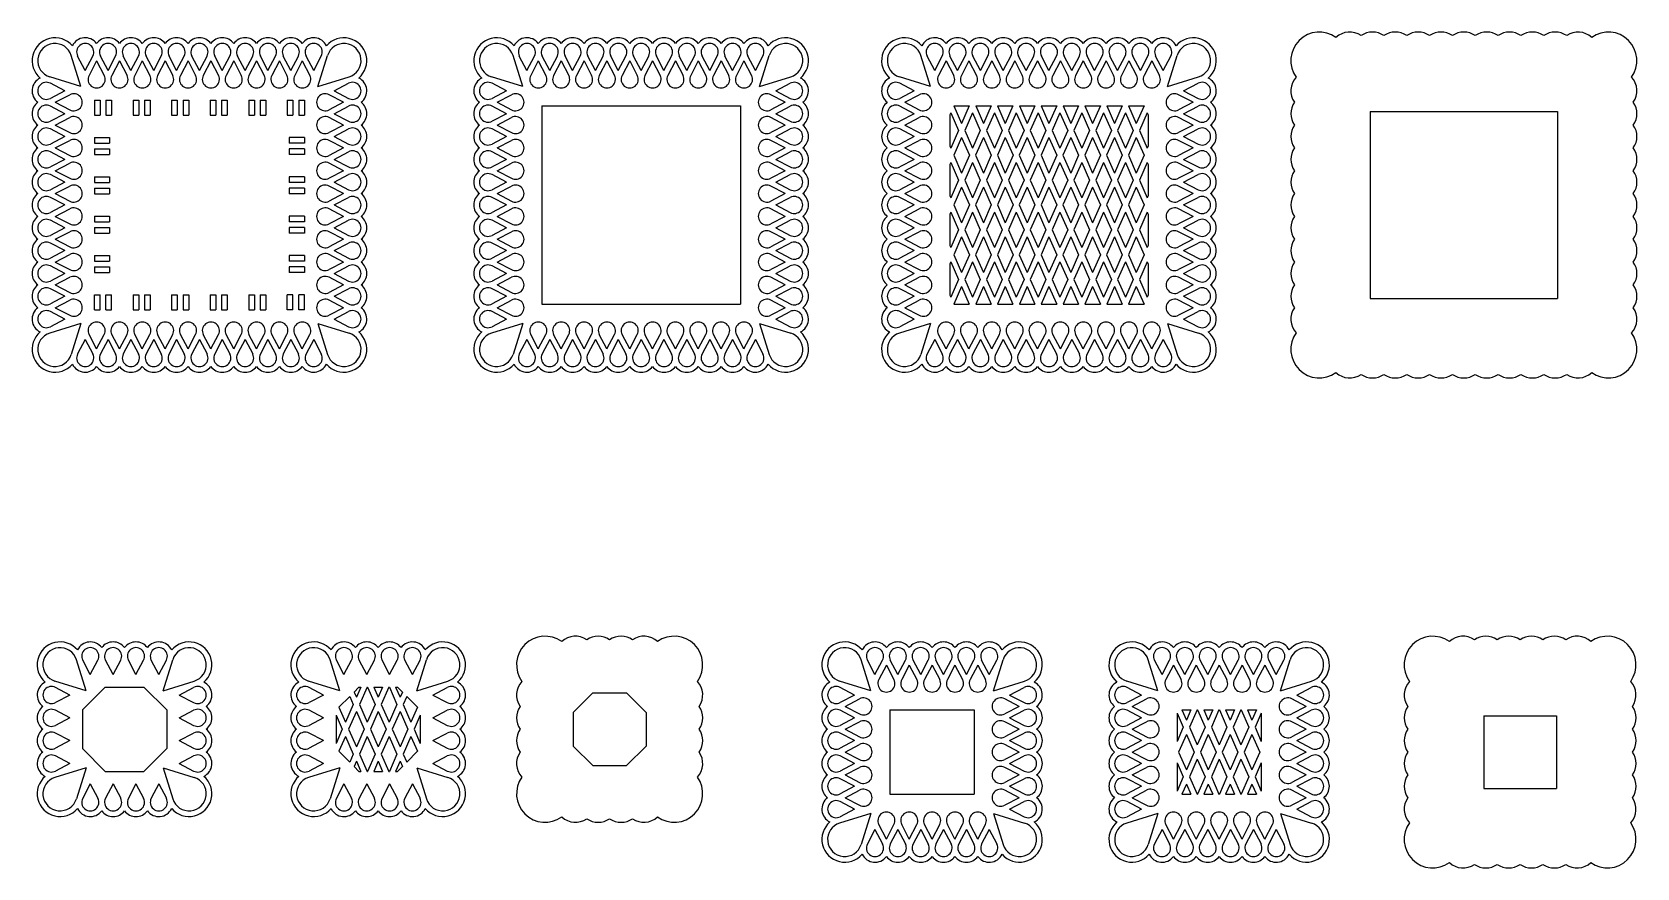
# Model space of a CAD drawing. Extents: x -370 to 192, y -58 to 235.
import ezdxf

# ---------------------------------------------------------------- set-up
doc = ezdxf.new("R2010")
doc.units = 0
doc.layers.get('0').update_dxf_attribs({"linetype": 'CONTINUOUS'})

msp = doc.modelspace()

# ---------------------------------------------------------------- linework, layer by layer
for p, q in [((-352.820089, 215.563399), (-356.20159, 226.454208)), ((-351.340896, 221.232139), (-353.995837, 226.278163)), ((-351.340896, 221.232139), (-348.685954, 226.278163)), ((-343.340896, 221.232139), (-345.995837, 226.278163)), ((-343.340896, 221.232139), (-340.685954, 226.278163)), ((-335.340896, 221.232139), (-337.995837, 226.278163)), ((-335.340896, 221.232139), (-332.685954, 226.278163)), ((-327.340896, 221.232139), (-329.995837, 226.278163)), ((-327.340896, 221.232139), (-324.685954, 226.278163)), ((-319.340896, 221.232139), (-321.995837, 226.278163)), ((-319.340896, 221.232139), (-316.685954, 226.278163)), ((-311.340896, 221.232139), (-313.995837, 226.278163)), ((-311.340896, 221.232139), (-308.685954, 226.278163)), ((-303.340896, 221.232139), (-305.995837, 226.278163)), ((-303.340896, 221.232139), (-300.685954, 226.278163)), ((-295.340896, 221.232139), (-297.995837, 226.278163)), ((-295.340896, 221.232139), (-292.685954, 226.278163)), ((-287.340896, 221.232139), (-289.995837, 226.278163)), ((-287.340896, 221.232139), (-284.685954, 226.278163)), ((-279.340896, 221.232139), (-281.995837, 226.278163)), ((-279.340896, 221.232139), (-276.685954, 226.278163)), ((-271.340896, 221.232139), (-273.995837, 226.278163)), ((-271.340896, 221.232139), (-268.685954, 226.278163)), ((-269.861702, 215.563399), (-266.480201, 226.454208)), ((-198.168073, 215.563399), (-201.549574, 226.454208)), ((-196.688879, 221.232139), (-199.34382, 226.278163)), ((-196.688879, 221.232139), (-194.033938, 226.278163)), ((-188.688879, 221.232139), (-191.34382, 226.278163)), ((-188.688879, 221.232139), (-186.033938, 226.278163)), ((-180.688879, 221.232139), (-183.34382, 226.278163)), ((-180.688879, 221.232139), (-178.033938, 226.278163)), ((-172.688879, 221.232139), (-175.34382, 226.278163)), ((-172.688879, 221.232139), (-170.033938, 226.278163)), ((-164.688879, 221.232139), (-167.34382, 226.278163)), ((-164.688879, 221.232139), (-162.033938, 226.278163)), ((-156.688879, 221.232139), (-159.34382, 226.278163)), ((-156.688879, 221.232139), (-154.033938, 226.278163)), ((-148.688879, 221.232139), (-151.34382, 226.278163)), ((-148.688879, 221.232139), (-146.033938, 226.278163)), ((-140.688879, 221.232139), (-143.34382, 226.278163)), ((-140.688879, 221.232139), (-138.033938, 226.278163)), ((-132.688879, 221.232139), (-135.34382, 226.278163)), ((-132.688879, 221.232139), (-130.033938, 226.278163)), ((-124.688879, 221.232139), (-127.34382, 226.278163)), ((-124.688879, 221.232139), (-122.033938, 226.278163)), ((-116.688879, 221.232139), (-119.34382, 226.278163)), ((-116.688879, 221.232139), (-114.033938, 226.278163)), ((-115.209685, 215.563399), (-111.828184, 226.454208)), ((-55.384269, 215.563399), (-58.76577, 226.454208)), ((-53.905075, 221.232139), (-56.560016, 226.278163)), ((-53.905075, 221.232139), (-51.250134, 226.278163)), ((-45.905075, 221.232139), (-48.560016, 226.278163)), ((-45.905075, 221.232139), (-43.250134, 226.278163)), ((-37.905075, 221.232139), (-40.560016, 226.278163)), ((-37.905075, 221.232139), (-35.250134, 226.278163)), ((-29.905075, 221.232139), (-32.560016, 226.278163)), ((-29.905075, 221.232139), (-27.250134, 226.278163)), ((-21.905075, 221.232139), (-24.560016, 226.278163)), ((-21.905075, 221.232139), (-19.250134, 226.278163)), ((-13.905075, 221.232139), (-16.560016, 226.278163)), ((-13.905075, 221.232139), (-11.250134, 226.278163)), ((-5.905075, 221.232139), (-8.560016, 226.278163)), ((-5.905075, 221.232139), (-3.250134, 226.278163)), ((2.094925, 221.232139), (-0.560016, 226.278163)), ((2.094925, 221.232139), (4.749866, 226.278163)), ((10.094925, 221.232139), (7.439984, 226.278163)), ((10.094925, 221.232139), (12.749866, 226.278163)), ((18.094925, 221.232139), (15.439984, 226.278163)), ((18.094925, 221.232139), (20.749866, 226.278163)), ((26.094925, 221.232139), (23.439984, 226.278163)), ((26.094925, 221.232139), (28.749866, 226.278163)), ((27.574119, 215.563399), (30.95562, 226.454208)), ((-347.340896, 224.539331), (-349.995837, 219.493307)), ((-347.340896, 224.539331), (-344.685954, 219.493307)), ((-339.340896, 224.539331), (-341.995837, 219.493307)), ((-339.340896, 224.539331), (-336.685954, 219.493307)), ((-331.340896, 224.539331), (-333.995837, 219.493307)), ((-331.340896, 224.539331), (-328.685954, 219.493307)), ((-323.340896, 224.539331), (-325.995837, 219.493307)), ((-323.340896, 224.539331), (-320.685954, 219.493307)), ((-315.340896, 224.539331), (-317.995837, 219.493307)), ((-315.340896, 224.539331), (-312.685954, 219.493307)), ((-307.340896, 224.539331), (-309.995837, 219.493307)), ((-307.340896, 224.539331), (-304.685954, 219.493307)), ((-299.340896, 224.539331), (-301.995837, 219.493307)), ((-299.340896, 224.539331), (-296.685954, 219.493307)), ((-291.340896, 224.539331), (-293.995837, 219.493307)), ((-291.340896, 224.539331), (-288.685954, 219.493307)), ((-283.340896, 224.539331), (-285.995837, 219.493307)), ((-283.340896, 224.539331), (-280.685954, 219.493307)), ((-275.340896, 224.539331), (-277.995837, 219.493307)), ((-275.340896, 224.539331), (-272.685954, 219.493307)), ((-192.688879, 224.539331), (-195.34382, 219.493307)), ((-192.688879, 224.539331), (-190.033938, 219.493307)), ((-184.688879, 224.539331), (-187.34382, 219.493307)), ((-184.688879, 224.539331), (-182.033938, 219.493307)), ((-176.688879, 224.539331), (-179.34382, 219.493307)), ((-176.688879, 224.539331), (-174.033938, 219.493307)), ((-168.688879, 224.539331), (-171.34382, 219.493307)), ((-168.688879, 224.539331), (-166.033938, 219.493307)), ((-160.688879, 224.539331), (-163.34382, 219.493307)), ((-160.688879, 224.539331), (-158.033938, 219.493307)), ((-152.688879, 224.539331), (-155.34382, 219.493307)), ((-152.688879, 224.539331), (-150.033938, 219.493307)), ((-144.688879, 224.539331), (-147.34382, 219.493307)), ((-144.688879, 224.539331), (-142.033938, 219.493307)), ((-136.688879, 224.539331), (-139.34382, 219.493307)), ((-136.688879, 224.539331), (-134.033938, 219.493307)), ((-128.688879, 224.539331), (-131.34382, 219.493307)), ((-128.688879, 224.539331), (-126.033938, 219.493307)), ((-120.688879, 224.539331), (-123.34382, 219.493307)), ((-120.688879, 224.539331), (-118.033938, 219.493307)), ((-49.905075, 224.539331), (-52.560016, 219.493307)), ((-49.905075, 224.539331), (-47.250134, 219.493307)), ((-41.905075, 224.539331), (-44.560016, 219.493307)), ((-41.905075, 224.539331), (-39.250134, 219.493307)), ((-33.905075, 224.539331), (-36.560016, 219.493307)), ((-33.905075, 224.539331), (-31.250134, 219.493307)), ((-25.905075, 224.539331), (-28.560016, 219.493307)), ((-25.905075, 224.539331), (-23.250134, 219.493307)), ((-17.905075, 224.539331), (-20.560016, 219.493307)), ((-17.905075, 224.539331), (-15.250134, 219.493307)), ((-9.905075, 224.539331), (-12.560016, 219.493307)), ((-9.905075, 224.539331), (-7.250134, 219.493307)), ((-1.905075, 224.539331), (-4.560016, 219.493307)), ((-1.905075, 224.539331), (0.749866, 219.493307)), ((6.094925, 224.539331), (3.439984, 219.493307)), ((6.094925, 224.539331), (8.749866, 219.493307)), ((14.094925, 224.539331), (11.439984, 219.493307)), ((14.094925, 224.539331), (16.749866, 219.493307)), ((22.094925, 224.539331), (19.439984, 219.493307)), ((22.094925, 224.539331), (24.749866, 219.493307)), ((-352.820089, 215.563399), (-363.710898, 218.9449)), ((-358.488829, 214.084206), (-363.534853, 216.739147)), ((-358.488829, 214.084206), (-363.534853, 211.429264)), ((-269.861702, 215.563399), (-258.970893, 218.9449)), ((-264.192962, 214.084206), (-259.146938, 216.739147)), ((-264.192962, 214.084206), (-259.146938, 211.429264)), ((-198.168073, 215.563399), (-209.058882, 218.9449)), ((-203.836813, 214.084206), (-208.882836, 216.739147)), ((-203.836813, 214.084206), (-208.882836, 211.429264)), ((-115.209685, 215.563399), (-104.318876, 218.9449)), ((-109.540945, 214.084206), (-104.494922, 216.739147)), ((-109.540945, 214.084206), (-104.494922, 211.429264)), ((-55.384269, 215.563399), (-66.275078, 218.9449)), ((-61.053009, 214.084206), (-66.099032, 216.739147)), ((-61.053009, 214.084206), (-66.099032, 211.429264)), ((27.574119, 215.563399), (38.464928, 218.9449)), ((33.242859, 214.084206), (38.288882, 216.739147)), ((33.242859, 214.084206), (38.288882, 211.429264)), ((-358.488829, 206.084206), (-363.534853, 208.739147)), ((-361.796021, 210.084206), (-356.749997, 212.739147)), ((-361.796021, 210.084206), (-356.749997, 207.429264)), ((-348.090896, 210.834256), (-348.090896, 205.534256)), ((-348.090896, 210.834256), (-346.090896, 210.834256)), ((-346.090896, 210.834256), (-346.090896, 205.534256)), ((-344.090896, 210.834256), (-344.090896, 205.534256)), ((-344.090896, 210.834256), (-342.090896, 210.834256)), ((-342.090896, 210.834256), (-342.090896, 205.534256)), ((-334.590896, 210.834256), (-334.590896, 205.534256)), ((-334.590896, 210.834256), (-332.590896, 210.834256)), ((-332.590896, 210.834256), (-332.590896, 205.534256)), ((-330.590896, 210.834256), (-330.590896, 205.534256)), ((-330.590896, 210.834256), (-328.590896, 210.834256)), ((-328.590896, 210.834256), (-328.590896, 205.534256)), ((-321.090896, 210.834256), (-321.090896, 205.534256)), ((-321.090896, 210.834256), (-319.090896, 210.834256)), ((-319.090896, 210.834256), (-319.090896, 205.534256)), ((-317.090896, 210.834256), (-317.090896, 205.534256)), ((-317.090896, 210.834256), (-315.090896, 210.834256)), ((-315.090896, 210.834256), (-315.090896, 205.534256)), ((-307.590896, 210.834256), (-305.590896, 210.834256)), ((-307.590896, 210.834256), (-307.590896, 205.534256)), ((-305.590896, 210.834256), (-305.590896, 205.534256)), ((-303.590896, 210.834256), (-303.590896, 205.534256)), ((-303.590896, 210.834256), (-301.590896, 210.834256)), ((-301.590896, 210.834256), (-301.590896, 205.534256)), ((-294.090896, 210.834256), (-294.090896, 205.534256)), ((-294.090896, 210.834256), (-292.090896, 210.834256)), ((-292.090896, 210.834256), (-292.090896, 205.534256)), ((-290.090896, 210.834256), (-290.090896, 205.534256)), ((-290.090896, 210.834256), (-288.090896, 210.834256)), ((-288.090896, 210.834256), (-288.090896, 205.534256)), ((-280.590896, 210.834256), (-280.590896, 205.534256)), ((-280.590896, 210.834256), (-278.590896, 210.834256)), ((-278.590896, 210.834256), (-278.590896, 205.534256)), ((-276.590896, 210.834256), (-276.590896, 205.534256)), ((-276.590896, 210.834256), (-274.590896, 210.834256)), ((-274.590896, 210.834256), (-274.590896, 205.534256)), ((-260.88577, 210.084206), (-265.931794, 212.739147)), ((-260.88577, 210.084206), (-265.931794, 207.429264)), ((-264.192962, 206.084206), (-259.146938, 208.739147)), ((-203.836813, 206.084206), (-208.882836, 208.739147)), ((-207.144004, 210.084206), (-202.09798, 212.739147)), ((-207.144004, 210.084206), (-202.09798, 207.429264)), ((-191.438879, 208.834256), (-191.438879, 139.334156)), ((-191.438879, 208.834256), (-121.938879, 208.834256)), ((-121.938879, 208.834256), (-121.938879, 139.334156)), ((-106.233754, 210.084206), (-111.279778, 212.739147)), ((-106.233754, 210.084206), (-111.279778, 207.429264)), ((-109.540945, 206.084206), (-104.494922, 208.739147)), ((-61.053009, 206.084206), (-66.099032, 208.739147)), ((-64.3602, 210.084206), (-59.314176, 212.739147)), ((-64.3602, 210.084206), (-59.314176, 207.429264)), ((-47.187385, 208.834256), (-44.4863, 202.683845)), ((-47.187385, 208.834256), (-41.785215, 208.834256)), ((-41.785215, 208.834256), (-44.4863, 202.683845)), ((-39.542079, 208.834256), (-36.840994, 202.683845)), ((-39.542079, 208.834256), (-34.139909, 208.834256)), ((-34.139909, 208.834256), (-36.840994, 202.683845)), ((-31.896772, 208.834256), (-29.195688, 202.683845)), ((-31.896772, 208.834256), (-26.494603, 208.834256)), ((-26.494603, 208.834256), (-29.195688, 202.683845)), ((-24.251466, 208.834256), (-21.550381, 202.683845)), ((-24.251466, 208.834256), (-18.849296, 208.834256)), ((-18.849296, 208.834256), (-21.550381, 202.683845)), ((-16.60616, 208.834256), (-13.905075, 202.683845)), ((-16.60616, 208.834256), (-11.20399, 208.834256)), ((-11.20399, 208.834256), (-13.905075, 202.683845)), ((-8.960854, 208.834256), (-6.259769, 202.683845)), ((-8.960854, 208.834256), (-3.558684, 208.834256)), ((-3.558684, 208.834256), (-6.259769, 202.683845)), ((-1.315547, 208.834256), (1.385538, 202.683845)), ((-1.315547, 208.834256), (4.086623, 208.834256)), ((4.086623, 208.834256), (1.385538, 202.683845)), ((6.329759, 208.834256), (9.030844, 202.683845)), ((6.329759, 208.834256), (11.731929, 208.834256)), ((11.731929, 208.834256), (9.030844, 202.683845)), ((13.975065, 208.834256), (16.67615, 202.683845)), ((13.975065, 208.834256), (19.377235, 208.834256)), ((19.377235, 208.834256), (16.67615, 202.683845)), ((36.55005, 210.084206), (31.504026, 212.739147)), ((36.55005, 210.084206), (31.504026, 207.429264)), ((33.242859, 206.084206), (38.288882, 208.739147)), ((-358.488829, 206.084206), (-363.534853, 203.429264)), ((-361.796021, 202.084206), (-356.749997, 204.739147)), ((-348.090896, 205.534256), (-346.090896, 205.534256)), ((-344.090896, 205.534256), (-342.090896, 205.534256)), ((-334.590896, 205.534256), (-332.590896, 205.534256)), ((-330.590896, 205.534256), (-328.590896, 205.534256)), ((-321.090896, 205.534256), (-319.090896, 205.534256)), ((-317.090896, 205.534256), (-315.090896, 205.534256)), ((-307.590896, 205.534256), (-305.590896, 205.534256)), ((-303.590896, 205.534256), (-301.590896, 205.534256)), ((-294.090896, 205.534256), (-292.090896, 205.534256)), ((-290.090896, 205.534256), (-288.090896, 205.534256)), ((-280.590896, 205.534256), (-278.590896, 205.534256)), ((-276.590896, 205.534256), (-274.590896, 205.534256)), ((-260.88577, 202.084206), (-265.931794, 204.739147)), ((-264.192962, 206.084206), (-259.146938, 203.429264)), ((-203.836813, 206.084206), (-208.882836, 203.429264)), ((-207.144004, 202.084206), (-202.09798, 204.739147)), ((-106.233754, 202.084206), (-111.279778, 204.739147)), ((-109.540945, 206.084206), (-104.494922, 203.429264)), ((-61.053009, 206.084206), (-66.099032, 203.429264)), ((-64.3602, 202.084206), (-59.314176, 204.739147)), ((-48.308953, 206.414233), (-48.655075, 205.626108)), ((-48.655075, 205.626108), (-48.655075, 194.767731)), ((-48.308953, 206.414233), (-45.578487, 200.19692)), ((-40.663647, 206.414233), (-43.394113, 200.19692)), ((-40.663647, 206.414233), (-37.93318, 200.19692)), ((-33.018341, 206.414233), (-35.748807, 200.19692)), ((-33.018341, 206.414233), (-30.287874, 200.19692)), ((-25.373034, 206.414233), (-28.103501, 200.19692)), ((-25.373034, 206.414233), (-22.642568, 200.19692)), ((-17.727728, 206.414233), (-20.458195, 200.19692)), ((-17.727728, 206.414233), (-14.997262, 200.19692)), ((-10.082422, 206.414233), (-12.812888, 200.19692)), ((-10.082422, 206.414233), (-7.351955, 200.19692)), ((-2.437116, 206.414233), (-5.167582, 200.19692)), ((-2.437116, 206.414233), (0.293351, 200.19692)), ((5.208191, 206.414233), (2.477724, 200.19692)), ((5.208191, 206.414233), (7.938657, 200.19692)), ((12.853497, 206.414233), (10.12303, 200.19692)), ((12.853497, 206.414233), (15.583964, 200.19692)), ((20.498803, 206.414233), (17.768337, 200.19692)), ((20.498803, 206.414233), (20.844925, 205.626108)), ((20.844925, 205.626108), (20.844925, 194.767731)), ((36.55005, 202.084206), (31.504026, 204.739147)), ((33.242859, 206.084206), (38.288882, 203.429264)), ((98.607954, 206.834256), (164.107954, 206.834256)), ((98.607954, 206.834256), (98.607954, 141.334156)), ((164.107954, 206.834256), (164.107954, 141.334156)), ((-358.488829, 198.084206), (-363.534853, 200.739147)), ((-358.488829, 198.084206), (-363.534853, 195.429264)), ((-361.796021, 202.084206), (-356.749997, 199.429264)), ((-361.796021, 194.084206), (-356.749997, 196.739147)), ((-348.090896, 197.754056), (-348.090896, 195.754056)), ((-348.090896, 197.754056), (-342.790896, 197.754056)), ((-342.790896, 197.754056), (-342.790896, 195.754056)), ((-274.590896, 197.754056), (-279.890896, 197.754056)), ((-279.890896, 197.754056), (-279.890896, 195.754056)), ((-274.590896, 197.754056), (-274.590896, 195.754056)), ((-260.88577, 202.084206), (-265.931794, 199.429264)), ((-260.88577, 194.084206), (-265.931794, 196.739147)), ((-264.192962, 198.084206), (-259.146938, 200.739147)), ((-264.192962, 198.084206), (-259.146938, 195.429264)), ((-203.836813, 198.084206), (-208.882836, 200.739147)), ((-203.836813, 198.084206), (-208.882836, 195.429264)), ((-207.144004, 202.084206), (-202.09798, 199.429264)), ((-207.144004, 194.084206), (-202.09798, 196.739147)), ((-106.233754, 202.084206), (-111.279778, 199.429264)), ((-106.233754, 194.084206), (-111.279778, 196.739147)), ((-109.540945, 198.084206), (-104.494922, 200.739147)), ((-109.540945, 198.084206), (-104.494922, 195.429264)), ((-61.053009, 198.084206), (-66.099032, 200.739147)), ((-61.053009, 198.084206), (-66.099032, 195.429264)), ((-64.3602, 202.084206), (-59.314176, 199.429264)), ((-64.3602, 194.084206), (-59.314176, 196.739147)), ((-45.578487, 200.19692), (-48.308953, 193.979607)), ((-44.4863, 197.709995), (-47.216767, 191.492682)), ((-44.4863, 197.709995), (-41.755834, 191.492682)), ((-43.394113, 200.19692), (-40.663647, 193.979607)), ((-37.93318, 200.19692), (-40.663647, 193.979607)), ((-36.840994, 197.709995), (-39.57146, 191.492682)), ((-36.840994, 197.709995), (-34.110527, 191.492682)), ((-35.748807, 200.19692), (-33.018341, 193.979607)), ((-30.287874, 200.19692), (-33.018341, 193.979607)), ((-29.195688, 197.709995), (-31.926154, 191.492682)), ((-29.195688, 197.709995), (-26.465221, 191.492682)), ((-28.103501, 200.19692), (-25.373034, 193.979607)), ((-22.642568, 200.19692), (-25.373034, 193.979607)), ((-21.550381, 197.709995), (-24.280848, 191.492682)), ((-21.550381, 197.709995), (-18.819915, 191.492682)), ((-20.458195, 200.19692), (-17.727728, 193.979607)), ((-14.997262, 200.19692), (-17.727728, 193.979607)), ((-13.905075, 197.709995), (-16.635541, 191.492682)), ((-13.905075, 197.709995), (-11.174608, 191.492682)), ((-12.812888, 200.19692), (-10.082422, 193.979607)), ((-7.351955, 200.19692), (-10.082422, 193.979607)), ((-6.259769, 197.709995), (-8.990235, 191.492682)), ((-6.259769, 197.709995), (-3.529302, 191.492682)), ((-5.167582, 200.19692), (-2.437116, 193.979607)), ((0.293351, 200.19692), (-2.437116, 193.979607)), ((1.385538, 197.709995), (-1.344929, 191.492682)), ((1.385538, 197.709995), (4.116004, 191.492682)), ((2.477724, 200.19692), (5.208191, 193.979607)), ((7.938657, 200.19692), (5.208191, 193.979607)), ((9.030844, 197.709995), (6.300377, 191.492682)), ((9.030844, 197.709995), (11.76131, 191.492682)), ((10.12303, 200.19692), (12.853497, 193.979607)), ((15.583964, 200.19692), (12.853497, 193.979607)), ((16.67615, 197.709995), (13.945684, 191.492682)), ((16.67615, 197.709995), (19.406617, 191.492682)), ((17.768337, 200.19692), (20.498803, 193.979607)), ((36.55005, 202.084206), (31.504026, 199.429264)), ((36.55005, 194.084206), (31.504026, 196.739147)), ((33.242859, 198.084206), (38.288882, 200.739147)), ((33.242859, 198.084206), (38.288882, 195.429264)), ((-358.488829, 190.084206), (-363.534853, 192.739147)), ((-361.796021, 194.084206), (-356.749997, 191.429264)), ((-348.090896, 195.754056), (-342.790896, 195.754056)), ((-348.090896, 193.754056), (-348.090896, 191.754056)), ((-348.090896, 193.754056), (-342.790896, 193.754056)), ((-348.090896, 191.754056), (-342.790896, 191.754056)), ((-342.790896, 193.754056), (-342.790896, 191.754056)), ((-274.590896, 195.754056), (-279.890896, 195.754056)), ((-274.590896, 193.754056), (-279.890896, 193.754056)), ((-279.890896, 193.754056), (-279.890896, 191.754056)), ((-274.590896, 191.754056), (-279.890896, 191.754056)), ((-274.590896, 193.754056), (-274.590896, 191.754056)), ((-260.88577, 194.084206), (-265.931794, 191.429264)), ((-264.192962, 190.084206), (-259.146938, 192.739147)), ((-203.836813, 190.084206), (-208.882836, 192.739147)), ((-207.144004, 194.084206), (-202.09798, 191.429264)), ((-106.233754, 194.084206), (-111.279778, 191.429264)), ((-109.540945, 190.084206), (-104.494922, 192.739147)), ((-61.053009, 190.084206), (-66.099032, 192.739147)), ((-64.3602, 194.084206), (-59.314176, 191.429264)), ((-48.655075, 194.767731), (-48.308953, 193.979607)), ((-47.216767, 191.492682), (-44.4863, 185.275369)), ((-41.755834, 191.492682), (-44.4863, 185.275369)), ((-39.57146, 191.492682), (-36.840994, 185.275369)), ((-34.110527, 191.492682), (-36.840994, 185.275369)), ((-31.926154, 191.492682), (-29.195688, 185.275369)), ((-26.465221, 191.492682), (-29.195688, 185.275369)), ((-24.280848, 191.492682), (-21.550381, 185.275369)), ((-18.819915, 191.492682), (-21.550381, 185.275369)), ((-16.635541, 191.492682), (-13.905075, 185.275369)), ((-11.174608, 191.492682), (-13.905075, 185.275369)), ((-8.990235, 191.492682), (-6.259769, 185.275369)), ((-3.529302, 191.492682), (-6.259769, 185.275369)), ((-1.344929, 191.492682), (1.385538, 185.275369)), ((4.116004, 191.492682), (1.385538, 185.275369)), ((6.300377, 191.492682), (9.030844, 185.275369)), ((11.76131, 191.492682), (9.030844, 185.275369)), ((13.945684, 191.492682), (16.67615, 185.275369)), ((19.406617, 191.492682), (16.67615, 185.275369)), ((20.844925, 194.767731), (20.498803, 193.979607)), ((36.55005, 194.084206), (31.504026, 191.429264)), ((33.242859, 190.084206), (38.288882, 192.739147)), ((-358.488829, 190.084206), (-363.534853, 187.429264)), ((-361.796021, 186.084206), (-356.749997, 188.739147)), ((-361.796021, 186.084206), (-356.749997, 183.429264)), ((-260.88577, 186.084206), (-265.931794, 188.739147)), ((-260.88577, 186.084206), (-265.931794, 183.429264)), ((-264.192962, 190.084206), (-259.146938, 187.429264)), ((-203.836813, 190.084206), (-208.882836, 187.429264)), ((-207.144004, 186.084206), (-202.09798, 188.739147)), ((-207.144004, 186.084206), (-202.09798, 183.429264)), ((-106.233754, 186.084206), (-111.279778, 188.739147)), ((-106.233754, 186.084206), (-111.279778, 183.429264)), ((-109.540945, 190.084206), (-104.494922, 187.429264)), ((-61.053009, 190.084206), (-66.099032, 187.429264)), ((-64.3602, 186.084206), (-59.314176, 188.739147)), ((-64.3602, 186.084206), (-59.314176, 183.429264)), ((-48.308953, 189.005757), (-48.655075, 188.217632)), ((-48.655075, 188.217632), (-48.655075, 177.359255)), ((-48.308953, 189.005757), (-45.578487, 182.788444)), ((-40.663647, 189.005757), (-43.394113, 182.788444)), ((-40.663647, 189.005757), (-37.93318, 182.788444)), ((-33.018341, 189.005757), (-35.748807, 182.788444)), ((-33.018341, 189.005757), (-30.287874, 182.788444)), ((-25.373034, 189.005757), (-28.103501, 182.788444)), ((-25.373034, 189.005757), (-22.642568, 182.788444)), ((-17.727728, 189.005757), (-20.458195, 182.788444)), ((-17.727728, 189.005757), (-14.997262, 182.788444)), ((-10.082422, 189.005757), (-12.812888, 182.788444)), ((-10.082422, 189.005757), (-7.351955, 182.788444)), ((-2.437116, 189.005757), (-5.167582, 182.788444)), ((-2.437116, 189.005757), (0.293351, 182.788444)), ((5.208191, 189.005757), (2.477724, 182.788444)), ((5.208191, 189.005757), (7.938657, 182.788444)), ((12.853497, 189.005757), (10.12303, 182.788444)), ((12.853497, 189.005757), (15.583964, 182.788444)), ((20.498803, 189.005757), (17.768337, 182.788444)), ((20.498803, 189.005757), (20.844925, 188.217632)), ((20.844925, 188.217632), (20.844925, 177.359255)), ((36.55005, 186.084206), (31.504026, 188.739147)), ((36.55005, 186.084206), (31.504026, 183.429264)), ((33.242859, 190.084206), (38.288882, 187.429264)), ((-358.488829, 182.084206), (-363.534853, 184.739147)), ((-358.488829, 182.084206), (-363.534853, 179.429264)), ((-361.796021, 178.084206), (-356.749997, 180.739147)), ((-348.090896, 183.973856), (-348.090896, 181.973856)), ((-348.090896, 183.973856), (-342.790896, 183.973856)), ((-348.090896, 181.973856), (-342.790896, 181.973856)), ((-348.090896, 179.973856), (-342.790896, 179.973856)), ((-348.090896, 179.973856), (-348.090896, 177.973856)), ((-342.790896, 183.973856), (-342.790896, 181.973856)), ((-342.790896, 179.973856), (-342.790896, 177.973856)), ((-274.590896, 183.973856), (-279.890896, 183.973856)), ((-279.890896, 183.973856), (-279.890896, 181.973856)), ((-274.590896, 181.973856), (-279.890896, 181.973856)), ((-274.590896, 179.973856), (-279.890896, 179.973856)), ((-279.890896, 179.973856), (-279.890896, 177.973856)), ((-274.590896, 183.973856), (-274.590896, 181.973856)), ((-274.590896, 179.973856), (-274.590896, 177.973856)), ((-260.88577, 178.084206), (-265.931794, 180.739147)), ((-264.192962, 182.084206), (-259.146938, 184.739147)), ((-264.192962, 182.084206), (-259.146938, 179.429264)), ((-203.836813, 182.084206), (-208.882836, 184.739147)), ((-203.836813, 182.084206), (-208.882836, 179.429264)), ((-207.144004, 178.084206), (-202.09798, 180.739147)), ((-106.233754, 178.084206), (-111.279778, 180.739147)), ((-109.540945, 182.084206), (-104.494922, 184.739147)), ((-109.540945, 182.084206), (-104.494922, 179.429264)), ((-61.053009, 182.084206), (-66.099032, 184.739147)), ((-61.053009, 182.084206), (-66.099032, 179.429264)), ((-64.3602, 178.084206), (-59.314176, 180.739147)), ((-45.578487, 182.788444), (-48.308953, 176.571131)), ((-44.4863, 180.301518), (-47.216767, 174.084206)), ((-44.4863, 180.301518), (-41.755834, 174.084206)), ((-43.394113, 182.788444), (-40.663647, 176.571131)), ((-37.93318, 182.788444), (-40.663647, 176.571131)), ((-36.840994, 180.301518), (-39.57146, 174.084206)), ((-36.840994, 180.301518), (-34.110527, 174.084206)), ((-35.748807, 182.788444), (-33.018341, 176.571131)), ((-30.287874, 182.788444), (-33.018341, 176.571131)), ((-29.195688, 180.301518), (-31.926154, 174.084206)), ((-29.195688, 180.301518), (-26.465221, 174.084206)), ((-28.103501, 182.788444), (-25.373034, 176.571131)), ((-22.642568, 182.788444), (-25.373034, 176.571131)), ((-21.550381, 180.301518), (-24.280848, 174.084206)), ((-21.550381, 180.301518), (-18.819915, 174.084206)), ((-20.458195, 182.788444), (-17.727728, 176.571131)), ((-14.997262, 182.788444), (-17.727728, 176.571131)), ((-13.905075, 180.301518), (-16.635541, 174.084206)), ((-13.905075, 180.301518), (-11.174608, 174.084206)), ((-12.812888, 182.788444), (-10.082422, 176.571131)), ((-7.351955, 182.788444), (-10.082422, 176.571131)), ((-6.259769, 180.301518), (-8.990235, 174.084206)), ((-6.259769, 180.301518), (-3.529302, 174.084206)), ((-5.167582, 182.788444), (-2.437116, 176.571131)), ((0.293351, 182.788444), (-2.437116, 176.571131)), ((1.385538, 180.301518), (-1.344929, 174.084206)), ((1.385538, 180.301518), (4.116004, 174.084206)), ((2.477724, 182.788444), (5.208191, 176.571131)), ((7.938657, 182.788444), (5.208191, 176.571131)), ((9.030844, 180.301518), (6.300377, 174.084206)), ((9.030844, 180.301518), (11.76131, 174.084206)), ((10.12303, 182.788444), (12.853497, 176.571131)), ((15.583964, 182.788444), (12.853497, 176.571131)), ((16.67615, 180.301518), (13.945684, 174.084206)), ((16.67615, 180.301518), (19.406617, 174.084206)), ((17.768337, 182.788444), (20.498803, 176.571131)), ((36.55005, 178.084206), (31.504026, 180.739147)), ((33.242859, 182.084206), (38.288882, 184.739147)), ((33.242859, 182.084206), (38.288882, 179.429264)), ((-358.488829, 174.084206), (-363.534853, 176.739147)), ((-361.796021, 178.084206), (-356.749997, 175.429264)), ((-348.090896, 177.973856), (-342.790896, 177.973856)), ((-274.590896, 177.973856), (-279.890896, 177.973856)), ((-260.88577, 178.084206), (-265.931794, 175.429264)), ((-264.192962, 174.084206), (-259.146938, 176.739147)), ((-203.836813, 174.084206), (-208.882836, 176.739147)), ((-207.144004, 178.084206), (-202.09798, 175.429264)), ((-106.233754, 178.084206), (-111.279778, 175.429264)), ((-109.540945, 174.084206), (-104.494922, 176.739147)), ((-61.053009, 174.084206), (-66.099032, 176.739147)), ((-64.3602, 178.084206), (-59.314176, 175.429264)), ((-48.655075, 177.359255), (-48.308953, 176.571131)), ((20.844925, 177.359255), (20.498803, 176.571131)), ((36.55005, 178.084206), (31.504026, 175.429264)), ((33.242859, 174.084206), (38.288882, 176.739147)), ((-358.488829, 174.084206), (-363.534853, 171.429264)), ((-358.488829, 166.084206), (-363.534853, 168.739147)), ((-361.796021, 170.084206), (-356.749997, 172.739147)), ((-361.796021, 170.084206), (-356.749997, 167.429264)), ((-348.090896, 170.193656), (-348.090896, 168.193656)), ((-348.090896, 170.193656), (-342.790896, 170.193656)), ((-342.790896, 170.193656), (-342.790896, 168.193656)), ((-274.590896, 170.193656), (-279.890896, 170.193656)), ((-279.890896, 170.193656), (-279.890896, 168.193656)), ((-274.590896, 170.193656), (-274.590896, 168.193656)), ((-260.88577, 170.084206), (-265.931794, 172.739147)), ((-260.88577, 170.084206), (-265.931794, 167.429264)), ((-264.192962, 174.084206), (-259.146938, 171.429264)), ((-264.192962, 166.084206), (-259.146938, 168.739147)), ((-203.836813, 174.084206), (-208.882836, 171.429264)), ((-203.836813, 166.084206), (-208.882836, 168.739147)), ((-207.144004, 170.084206), (-202.09798, 172.739147)), ((-207.144004, 170.084206), (-202.09798, 167.429264)), ((-106.233754, 170.084206), (-111.279778, 172.739147)), ((-106.233754, 170.084206), (-111.279778, 167.429264)), ((-109.540945, 174.084206), (-104.494922, 171.429264)), ((-109.540945, 166.084206), (-104.494922, 168.739147)), ((-61.053009, 174.084206), (-66.099032, 171.429264)), ((-61.053009, 166.084206), (-66.099032, 168.739147)), ((-64.3602, 170.084206), (-59.314176, 172.739147)), ((-64.3602, 170.084206), (-59.314176, 167.429264)), ((-48.308953, 171.59728), (-48.655075, 170.809156)), ((-48.655075, 170.809156), (-48.655075, 159.950779)), ((-48.308953, 171.59728), (-45.578487, 165.379968)), ((-47.216767, 174.084206), (-44.4863, 167.866893)), ((-41.755834, 174.084206), (-44.4863, 167.866893)), ((-40.663647, 171.59728), (-43.394113, 165.379968)), ((-40.663647, 171.59728), (-37.93318, 165.379968)), ((-39.57146, 174.084206), (-36.840994, 167.866893)), ((-34.110527, 174.084206), (-36.840994, 167.866893)), ((-33.018341, 171.59728), (-35.748807, 165.379968)), ((-33.018341, 171.59728), (-30.287874, 165.379968)), ((-31.926154, 174.084206), (-29.195688, 167.866893)), ((-26.465221, 174.084206), (-29.195688, 167.866893)), ((-25.373034, 171.59728), (-28.103501, 165.379968)), ((-25.373034, 171.59728), (-22.642568, 165.379968)), ((-24.280848, 174.084206), (-21.550381, 167.866893)), ((-18.819915, 174.084206), (-21.550381, 167.866893)), ((-17.727728, 171.59728), (-20.458195, 165.379968)), ((-17.727728, 171.59728), (-14.997262, 165.379968)), ((-16.635541, 174.084206), (-13.905075, 167.866893)), ((-11.174608, 174.084206), (-13.905075, 167.866893)), ((-10.082422, 171.59728), (-12.812888, 165.379968)), ((-10.082422, 171.59728), (-7.351955, 165.379968)), ((-8.990235, 174.084206), (-6.259769, 167.866893)), ((-3.529302, 174.084206), (-6.259769, 167.866893)), ((-2.437116, 171.59728), (-5.167582, 165.379968)), ((-2.437116, 171.59728), (0.293351, 165.379968)), ((-1.344929, 174.084206), (1.385538, 167.866893)), ((4.116004, 174.084206), (1.385538, 167.866893)), ((5.208191, 171.59728), (2.477724, 165.379968)), ((5.208191, 171.59728), (7.938657, 165.379968)), ((6.300377, 174.084206), (9.030844, 167.866893)), ((11.76131, 174.084206), (9.030844, 167.866893)), ((12.853497, 171.59728), (10.12303, 165.379968)), ((12.853497, 171.59728), (15.583964, 165.379968)), ((13.945684, 174.084206), (16.67615, 167.866893)), ((19.406617, 174.084206), (16.67615, 167.866893)), ((20.498803, 171.59728), (17.768337, 165.379968)), ((20.498803, 171.59728), (20.844925, 170.809156)), ((20.844925, 170.809156), (20.844925, 159.950779)), ((36.55005, 170.084206), (31.504026, 172.739147)), ((36.55005, 170.084206), (31.504026, 167.429264)), ((33.242859, 174.084206), (38.288882, 171.429264)), ((33.242859, 166.084206), (38.288882, 168.739147)), ((-358.488829, 166.084206), (-363.534853, 163.429264)), ((-361.796021, 162.084206), (-356.749997, 164.739147)), ((-348.090896, 168.193656), (-342.790896, 168.193656)), ((-348.090896, 166.193656), (-348.090896, 164.193656)), ((-348.090896, 166.193656), (-342.790896, 166.193656)), ((-348.090896, 164.193656), (-342.790896, 164.193656)), ((-342.790896, 166.193656), (-342.790896, 164.193656)), ((-274.590896, 168.193656), (-279.890896, 168.193656)), ((-274.590896, 166.193656), (-279.890896, 166.193656)), ((-279.890896, 166.193656), (-279.890896, 164.193656)), ((-274.590896, 164.193656), (-279.890896, 164.193656)), ((-274.590896, 166.193656), (-274.590896, 164.193656)), ((-260.88577, 162.084206), (-265.931794, 164.739147)), ((-264.192962, 166.084206), (-259.146938, 163.429264)), ((-203.836813, 166.084206), (-208.882836, 163.429264)), ((-207.144004, 162.084206), (-202.09798, 164.739147)), ((-106.233754, 162.084206), (-111.279778, 164.739147)), ((-109.540945, 166.084206), (-104.494922, 163.429264)), ((-61.053009, 166.084206), (-66.099032, 163.429264)), ((-64.3602, 162.084206), (-59.314176, 164.739147)), ((-45.578487, 165.379968), (-48.308953, 159.162655)), ((-43.394113, 165.379968), (-40.663647, 159.162655)), ((-37.93318, 165.379968), (-40.663647, 159.162655)), ((-35.748807, 165.379968), (-33.018341, 159.162655)), ((-30.287874, 165.379968), (-33.018341, 159.162655)), ((-28.103501, 165.379968), (-25.373034, 159.162655)), ((-22.642568, 165.379968), (-25.373034, 159.162655)), ((-20.458195, 165.379968), (-17.727728, 159.162655)), ((-14.997262, 165.379968), (-17.727728, 159.162655)), ((-12.812888, 165.379968), (-10.082422, 159.162655)), ((-7.351955, 165.379968), (-10.082422, 159.162655)), ((-5.167582, 165.379968), (-2.437116, 159.162655)), ((0.293351, 165.379968), (-2.437116, 159.162655)), ((2.477724, 165.379968), (5.208191, 159.162655)), ((7.938657, 165.379968), (5.208191, 159.162655)), ((10.12303, 165.379968), (12.853497, 159.162655)), ((15.583964, 165.379968), (12.853497, 159.162655)), ((17.768337, 165.379968), (20.498803, 159.162655)), ((36.55005, 162.084206), (31.504026, 164.739147)), ((33.242859, 166.084206), (38.288882, 163.429264)), ((-358.488829, 158.084206), (-363.534853, 160.739147)), ((-358.488829, 158.084206), (-363.534853, 155.429264)), ((-361.796021, 162.084206), (-356.749997, 159.429264)), ((-260.88577, 162.084206), (-265.931794, 159.429264)), ((-264.192962, 158.084206), (-259.146938, 160.739147)), ((-264.192962, 158.084206), (-259.146938, 155.429264)), ((-203.836813, 158.084206), (-208.882836, 160.739147)), ((-203.836813, 158.084206), (-208.882836, 155.429264)), ((-207.144004, 162.084206), (-202.09798, 159.429264)), ((-106.233754, 162.084206), (-111.279778, 159.429264)), ((-109.540945, 158.084206), (-104.494922, 160.739147)), ((-109.540945, 158.084206), (-104.494922, 155.429264)), ((-61.053009, 158.084206), (-66.099032, 160.739147)), ((-61.053009, 158.084206), (-66.099032, 155.429264)), ((-64.3602, 162.084206), (-59.314176, 159.429264)), ((-48.655075, 159.950779), (-48.308953, 159.162655)), ((-44.4863, 162.893042), (-47.216767, 156.675729)), ((-44.4863, 162.893042), (-41.755834, 156.675729)), ((-36.840994, 162.893042), (-39.57146, 156.675729)), ((-36.840994, 162.893042), (-34.110527, 156.675729)), ((-29.195688, 162.893042), (-31.926154, 156.675729)), ((-29.195688, 162.893042), (-26.465221, 156.675729)), ((-21.550381, 162.893042), (-24.280848, 156.675729)), ((-21.550381, 162.893042), (-18.819915, 156.675729)), ((-13.905075, 162.893042), (-16.635541, 156.675729)), ((-13.905075, 162.893042), (-11.174608, 156.675729)), ((-6.259769, 162.893042), (-8.990235, 156.675729)), ((-6.259769, 162.893042), (-3.529302, 156.675729)), ((1.385538, 162.893042), (-1.344929, 156.675729)), ((1.385538, 162.893042), (4.116004, 156.675729)), ((9.030844, 162.893042), (6.300377, 156.675729)), ((9.030844, 162.893042), (11.76131, 156.675729)), ((16.67615, 162.893042), (13.945684, 156.675729)), ((16.67615, 162.893042), (19.406617, 156.675729)), ((20.844925, 159.950779), (20.498803, 159.162655)), ((36.55005, 162.084206), (31.504026, 159.429264)), ((33.242859, 158.084206), (38.288882, 160.739147)), ((33.242859, 158.084206), (38.288882, 155.429264)), ((-358.488829, 150.084206), (-363.534853, 152.739147)), ((-361.796021, 154.084206), (-356.749997, 156.739147)), ((-361.796021, 154.084206), (-356.749997, 151.429264)), ((-348.090896, 156.413456), (-348.090896, 154.413456)), ((-348.090896, 156.413456), (-342.790896, 156.413456)), ((-348.090896, 154.413456), (-342.790896, 154.413456)), ((-348.090896, 152.413456), (-348.090896, 150.413456)), ((-348.090896, 152.413456), (-342.790896, 152.413456)), ((-342.790896, 156.413456), (-342.790896, 154.413456)), ((-342.790896, 152.413456), (-342.790896, 150.413456)), ((-274.590896, 156.413456), (-279.890896, 156.413456)), ((-279.890896, 156.413456), (-279.890896, 154.413456)), ((-274.590896, 154.413456), (-279.890896, 154.413456)), ((-274.590896, 152.413456), (-279.890896, 152.413456)), ((-279.890896, 152.413456), (-279.890896, 150.413456)), ((-274.590896, 156.413456), (-274.590896, 154.413456)), ((-274.590896, 152.413456), (-274.590896, 150.413456)), ((-260.88577, 154.084206), (-265.931794, 156.739147)), ((-260.88577, 154.084206), (-265.931794, 151.429264)), ((-264.192962, 150.084206), (-259.146938, 152.739147)), ((-203.836813, 150.084206), (-208.882836, 152.739147)), ((-207.144004, 154.084206), (-202.09798, 156.739147)), ((-207.144004, 154.084206), (-202.09798, 151.429264)), ((-106.233754, 154.084206), (-111.279778, 156.739147)), ((-106.233754, 154.084206), (-111.279778, 151.429264)), ((-109.540945, 150.084206), (-104.494922, 152.739147)), ((-61.053009, 150.084206), (-66.099032, 152.739147)), ((-64.3602, 154.084206), (-59.314176, 156.739147)), ((-64.3602, 154.084206), (-59.314176, 151.429264)), ((-48.308953, 154.188804), (-48.655075, 153.40068)), ((-48.655075, 153.40068), (-48.655075, 142.542303)), ((-48.308953, 154.188804), (-45.578487, 147.971491)), ((-47.216767, 156.675729), (-44.4863, 150.458417)), ((-41.755834, 156.675729), (-44.4863, 150.458417)), ((-40.663647, 154.188804), (-43.394113, 147.971491)), ((-40.663647, 154.188804), (-37.93318, 147.971491)), ((-39.57146, 156.675729), (-36.840994, 150.458417)), ((-34.110527, 156.675729), (-36.840994, 150.458417)), ((-33.018341, 154.188804), (-35.748807, 147.971491)), ((-33.018341, 154.188804), (-30.287874, 147.971491)), ((-31.926154, 156.675729), (-29.195688, 150.458417)), ((-26.465221, 156.675729), (-29.195688, 150.458417)), ((-25.373034, 154.188804), (-28.103501, 147.971491)), ((-25.373034, 154.188804), (-22.642568, 147.971491)), ((-24.280848, 156.675729), (-21.550381, 150.458417)), ((-18.819915, 156.675729), (-21.550381, 150.458417)), ((-17.727728, 154.188804), (-20.458195, 147.971491)), ((-17.727728, 154.188804), (-14.997262, 147.971491)), ((-16.635541, 156.675729), (-13.905075, 150.458417)), ((-11.174608, 156.675729), (-13.905075, 150.458417)), ((-10.082422, 154.188804), (-12.812888, 147.971491)), ((-10.082422, 154.188804), (-7.351955, 147.971491)), ((-8.990235, 156.675729), (-6.259769, 150.458417)), ((-3.529302, 156.675729), (-6.259769, 150.458417)), ((-2.437116, 154.188804), (-5.167582, 147.971491)), ((-2.437116, 154.188804), (0.293351, 147.971491)), ((-1.344929, 156.675729), (1.385538, 150.458417)), ((4.116004, 156.675729), (1.385538, 150.458417)), ((5.208191, 154.188804), (2.477724, 147.971491)), ((5.208191, 154.188804), (7.938657, 147.971491)), ((6.300377, 156.675729), (9.030844, 150.458417)), ((11.76131, 156.675729), (9.030844, 150.458417)), ((12.853497, 154.188804), (10.12303, 147.971491)), ((12.853497, 154.188804), (15.583964, 147.971491)), ((13.945684, 156.675729), (16.67615, 150.458417)), ((19.406617, 156.675729), (16.67615, 150.458417)), ((20.498803, 154.188804), (17.768337, 147.971491)), ((20.498803, 154.188804), (20.844925, 153.40068)), ((20.844925, 153.40068), (20.844925, 142.542303)), ((36.55005, 154.084206), (31.504026, 156.739147)), ((36.55005, 154.084206), (31.504026, 151.429264)), ((33.242859, 150.084206), (38.288882, 152.739147)), ((-358.488829, 150.084206), (-363.534853, 147.429264)), ((-361.796021, 146.084206), (-356.749997, 148.739147)), ((-348.090896, 150.413456), (-342.790896, 150.413456)), ((-274.590896, 150.413456), (-279.890896, 150.413456)), ((-260.88577, 146.084206), (-265.931794, 148.739147)), ((-264.192962, 150.084206), (-259.146938, 147.429264)), ((-203.836813, 150.084206), (-208.882836, 147.429264)), ((-207.144004, 146.084206), (-202.09798, 148.739147)), ((-106.233754, 146.084206), (-111.279778, 148.739147)), ((-109.540945, 150.084206), (-104.494922, 147.429264)), ((-61.053009, 150.084206), (-66.099032, 147.429264)), ((-64.3602, 146.084206), (-59.314176, 148.739147)), ((-45.578487, 147.971491), (-48.308953, 141.754179)), ((-43.394113, 147.971491), (-40.663647, 141.754179)), ((-37.93318, 147.971491), (-40.663647, 141.754179)), ((-35.748807, 147.971491), (-33.018341, 141.754179)), ((-30.287874, 147.971491), (-33.018341, 141.754179)), ((-28.103501, 147.971491), (-25.373034, 141.754179)), ((-22.642568, 147.971491), (-25.373034, 141.754179)), ((-20.458195, 147.971491), (-17.727728, 141.754179)), ((-14.997262, 147.971491), (-17.727728, 141.754179)), ((-12.812888, 147.971491), (-10.082422, 141.754179)), ((-7.351955, 147.971491), (-10.082422, 141.754179)), ((-5.167582, 147.971491), (-2.437116, 141.754179)), ((0.293351, 147.971491), (-2.437116, 141.754179)), ((2.477724, 147.971491), (5.208191, 141.754179)), ((7.938657, 147.971491), (5.208191, 141.754179)), ((10.12303, 147.971491), (12.853497, 141.754179)), ((15.583964, 147.971491), (12.853497, 141.754179)), ((17.768337, 147.971491), (20.498803, 141.754179)), ((36.55005, 146.084206), (31.504026, 148.739147)), ((33.242859, 150.084206), (38.288882, 147.429264)), ((-358.488829, 142.084206), (-363.534853, 144.739147)), ((-358.488829, 142.084206), (-363.534853, 139.429264)), ((-361.796021, 146.084206), (-356.749997, 143.429264)), ((-361.796021, 138.084206), (-356.749997, 140.739147)), ((-348.090896, 142.634156), (-346.090896, 142.634156)), ((-348.090896, 137.334156), (-348.090896, 142.634156)), ((-346.090896, 137.334156), (-346.090896, 142.634156)), ((-344.090896, 142.634156), (-342.090896, 142.634156)), ((-344.090896, 137.334156), (-344.090896, 142.634156)), ((-342.090896, 137.334156), (-342.090896, 142.634156)), ((-334.590896, 142.634156), (-332.590896, 142.634156)), ((-334.590896, 142.634156), (-334.590896, 137.334156)), ((-332.590896, 142.634156), (-332.590896, 137.334156)), ((-330.590896, 142.634156), (-328.590896, 142.634156)), ((-330.590896, 142.634156), (-330.590896, 137.334156)), ((-328.590896, 142.634156), (-328.590896, 137.334156)), ((-321.090896, 142.634156), (-319.090896, 142.634156)), ((-321.090896, 142.634156), (-321.090896, 137.334156)), ((-319.090896, 142.634156), (-319.090896, 137.334156)), ((-317.090896, 142.634156), (-317.090896, 137.334156)), ((-317.090896, 142.634156), (-315.090896, 142.634156)), ((-315.090896, 142.634156), (-315.090896, 137.334156)), ((-307.590896, 142.634156), (-305.590896, 142.634156)), ((-307.590896, 142.634156), (-307.590896, 137.334156)), ((-305.590896, 142.634156), (-305.590896, 137.334156)), ((-303.590896, 142.634156), (-301.590896, 142.634156)), ((-303.590896, 142.634156), (-303.590896, 137.334156)), ((-301.590896, 142.634156), (-301.590896, 137.334156)), ((-294.090896, 142.634156), (-292.090896, 142.634156)), ((-294.090896, 142.634156), (-294.090896, 137.334156)), ((-292.090896, 142.634156), (-292.090896, 137.334156)), ((-290.090896, 142.634156), (-288.090896, 142.634156)), ((-290.090896, 142.634156), (-290.090896, 137.334156)), ((-288.090896, 142.634156), (-288.090896, 137.334156)), ((-278.590896, 142.634156), (-280.590896, 142.634156)), ((-280.590896, 137.334156), (-280.590896, 142.634156)), ((-278.590896, 137.334156), (-278.590896, 142.634156)), ((-274.590896, 142.634156), (-276.590896, 142.634156)), ((-276.590896, 137.334156), (-276.590896, 142.634156)), ((-274.590896, 137.334156), (-274.590896, 142.634156)), ((-260.88577, 146.084206), (-265.931794, 143.429264)), ((-260.88577, 138.084206), (-265.931794, 140.739147)), ((-264.192962, 142.084206), (-259.146938, 144.739147)), ((-264.192962, 142.084206), (-259.146938, 139.429264)), ((-203.836813, 142.084206), (-208.882836, 144.739147)), ((-203.836813, 142.084206), (-208.882836, 139.429264)), ((-207.144004, 146.084206), (-202.09798, 143.429264)), ((-207.144004, 138.084206), (-202.09798, 140.739147)), ((-106.233754, 146.084206), (-111.279778, 143.429264)), ((-106.233754, 138.084206), (-111.279778, 140.739147)), ((-109.540945, 142.084206), (-104.494922, 144.739147)), ((-109.540945, 142.084206), (-104.494922, 139.429264)), ((-61.053009, 142.084206), (-66.099032, 144.739147)), ((-61.053009, 142.084206), (-66.099032, 139.429264)), ((-64.3602, 146.084206), (-59.314176, 143.429264)), ((-64.3602, 138.084206), (-59.314176, 140.739147)), ((-48.655075, 142.542303), (-48.308953, 141.754179)), ((-44.4863, 145.484566), (-47.187385, 139.334156)), ((-44.4863, 145.484566), (-41.785215, 139.334156)), ((-36.840994, 145.484566), (-39.542079, 139.334156)), ((-36.840994, 145.484566), (-34.139909, 139.334156)), ((-29.195688, 145.484566), (-31.896772, 139.334156)), ((-29.195688, 145.484566), (-26.494603, 139.334156)), ((-21.550381, 145.484566), (-24.251466, 139.334156)), ((-21.550381, 145.484566), (-18.849296, 139.334156)), ((-13.905075, 145.484566), (-16.60616, 139.334156)), ((-13.905075, 145.484566), (-11.20399, 139.334156)), ((-6.259769, 145.484566), (-8.960854, 139.334156)), ((-6.259769, 145.484566), (-3.558684, 139.334156)), ((1.385538, 145.484566), (-1.315547, 139.334156)), ((1.385538, 145.484566), (4.086623, 139.334156)), ((9.030844, 145.484566), (6.329759, 139.334156)), ((9.030844, 145.484566), (11.731929, 139.334156)), ((16.67615, 145.484566), (13.975065, 139.334156)), ((16.67615, 145.484566), (19.377235, 139.334156)), ((20.844925, 142.542303), (20.498803, 141.754179)), ((36.55005, 146.084206), (31.504026, 143.429264)), ((36.55005, 138.084206), (31.504026, 140.739147)), ((33.242859, 142.084206), (38.288882, 144.739147)), ((33.242859, 142.084206), (38.288882, 139.429264)), ((98.607954, 141.334156), (164.107954, 141.334156)), ((-358.488829, 134.084206), (-363.534853, 136.739147)), ((-361.796021, 138.084206), (-356.749997, 135.429264)), ((-348.090896, 137.334156), (-346.090896, 137.334156)), ((-344.090896, 137.334156), (-342.090896, 137.334156)), ((-334.590896, 137.334156), (-332.590896, 137.334156)), ((-330.590896, 137.334156), (-328.590896, 137.334156)), ((-321.090896, 137.334156), (-319.090896, 137.334156)), ((-317.090896, 137.334156), (-315.090896, 137.334156)), ((-307.590896, 137.334156), (-305.590896, 137.334156)), ((-303.590896, 137.334156), (-301.590896, 137.334156)), ((-294.090896, 137.334156), (-292.090896, 137.334156)), ((-290.090896, 137.334156), (-288.090896, 137.334156)), ((-278.590896, 137.334156), (-280.590896, 137.334156)), ((-274.590896, 137.334156), (-276.590896, 137.334156)), ((-260.88577, 138.084206), (-265.931794, 135.429264)), ((-264.192962, 134.084206), (-259.146938, 136.739147)), ((-203.836813, 134.084206), (-208.882836, 136.739147)), ((-207.144004, 138.084206), (-202.09798, 135.429264)), ((-191.438879, 139.334156), (-121.938879, 139.334156)), ((-106.233754, 138.084206), (-111.279778, 135.429264)), ((-109.540945, 134.084206), (-104.494922, 136.739147)), ((-61.053009, 134.084206), (-66.099032, 136.739147)), ((-64.3602, 138.084206), (-59.314176, 135.429264)), ((-47.187385, 139.334156), (-41.785215, 139.334156)), ((-39.542079, 139.334156), (-34.139909, 139.334156)), ((-31.896772, 139.334156), (-26.494603, 139.334156)), ((-24.251466, 139.334156), (-18.849296, 139.334156)), ((-16.60616, 139.334156), (-11.20399, 139.334156)), ((-8.960854, 139.334156), (-3.558684, 139.334156)), ((-1.315547, 139.334156), (4.086623, 139.334156)), ((6.329759, 139.334156), (11.731929, 139.334156)), ((13.975065, 139.334156), (19.377235, 139.334156)), ((36.55005, 138.084206), (31.504026, 135.429264)), ((33.242859, 134.084206), (38.288882, 136.739147)), ((-352.820089, 132.605012), (-363.710898, 129.223511)), ((-358.488829, 134.084206), (-363.534853, 131.429264)), ((-352.820089, 132.605012), (-356.20159, 121.714203)), ((-269.861702, 132.605012), (-258.970893, 129.223511)), ((-269.861702, 132.605012), (-266.480201, 121.714203)), ((-264.192962, 134.084206), (-259.146938, 131.429264)), ((-198.168073, 132.605012), (-209.058882, 129.223511)), ((-203.836813, 134.084206), (-208.882836, 131.429264)), ((-198.168073, 132.605012), (-201.549574, 121.714203)), ((-115.209685, 132.605012), (-111.828184, 121.714203)), ((-115.209685, 132.605012), (-104.318876, 129.223511)), ((-109.540945, 134.084206), (-104.494922, 131.429264)), ((-55.384269, 132.605012), (-66.275078, 129.223511)), ((-61.053009, 134.084206), (-66.099032, 131.429264)), ((-55.384269, 132.605012), (-58.76577, 121.714203)), ((27.574119, 132.605012), (38.464928, 129.223511)), ((27.574119, 132.605012), (30.95562, 121.714203)), ((33.242859, 134.084206), (38.288882, 131.429264)), ((-351.340896, 126.936272), (-353.995837, 121.890248)), ((-351.340896, 126.936272), (-348.685954, 121.890248)), ((-347.340896, 123.62908), (-349.995837, 128.675104)), ((-347.340896, 123.62908), (-344.685954, 128.675104)), ((-343.340896, 126.936272), (-345.995837, 121.890248)), ((-343.340896, 126.936272), (-340.685954, 121.890248)), ((-339.340896, 123.62908), (-341.995837, 128.675104)), ((-339.340896, 123.62908), (-336.685954, 128.675104)), ((-335.340896, 126.936272), (-337.995837, 121.890248)), ((-335.340896, 126.936272), (-332.685954, 121.890248)), ((-331.340896, 123.62908), (-333.995837, 128.675104)), ((-331.340896, 123.62908), (-328.685954, 128.675104)), ((-327.340896, 126.936272), (-329.995837, 121.890248)), ((-327.340896, 126.936272), (-324.685954, 121.890248)), ((-323.340896, 123.62908), (-325.995837, 128.675104)), ((-323.340896, 123.62908), (-320.685954, 128.675104)), ((-319.340896, 126.936272), (-321.995837, 121.890248)), ((-319.340896, 126.936272), (-316.685954, 121.890248)), ((-315.340896, 123.62908), (-317.995837, 128.675104)), ((-315.340896, 123.62908), (-312.685954, 128.675104)), ((-311.340896, 126.936272), (-313.995837, 121.890248)), ((-311.340896, 126.936272), (-308.685954, 121.890248)), ((-307.340896, 123.62908), (-309.995837, 128.675104)), ((-307.340896, 123.62908), (-304.685954, 128.675104)), ((-303.340896, 126.936272), (-305.995837, 121.890248)), ((-303.340896, 126.936272), (-300.685954, 121.890248)), ((-299.340896, 123.62908), (-301.995837, 128.675104)), ((-299.340896, 123.62908), (-296.685954, 128.675104)), ((-295.340896, 126.936272), (-297.995837, 121.890248)), ((-295.340896, 126.936272), (-292.685954, 121.890248)), ((-291.340896, 123.62908), (-293.995837, 128.675104)), ((-291.340896, 123.62908), (-288.685954, 128.675104)), ((-287.340896, 126.936272), (-289.995837, 121.890248)), ((-287.340896, 126.936272), (-284.685954, 121.890248)), ((-283.340896, 123.62908), (-285.995837, 128.675104)), ((-283.340896, 123.62908), (-280.685954, 128.675104)), ((-279.340896, 126.936272), (-281.995837, 121.890248)), ((-279.340896, 126.936272), (-276.685954, 121.890248)), ((-275.340896, 123.62908), (-277.995837, 128.675104)), ((-275.340896, 123.62908), (-272.685954, 128.675104)), ((-271.340896, 126.936272), (-273.995837, 121.890248)), ((-271.340896, 126.936272), (-268.685954, 121.890248)), ((-196.688879, 126.936272), (-199.34382, 121.890248)), ((-196.688879, 126.936272), (-194.033938, 121.890248)), ((-192.688879, 123.62908), (-195.34382, 128.675104)), ((-192.688879, 123.62908), (-190.033938, 128.675104)), ((-188.688879, 126.936272), (-191.34382, 121.890248)), ((-188.688879, 126.936272), (-186.033938, 121.890248)), ((-184.688879, 123.62908), (-187.34382, 128.675104)), ((-184.688879, 123.62908), (-182.033938, 128.675104)), ((-180.688879, 126.936272), (-183.34382, 121.890248)), ((-180.688879, 126.936272), (-178.033938, 121.890248)), ((-176.688879, 123.62908), (-179.34382, 128.675104)), ((-176.688879, 123.62908), (-174.033938, 128.675104)), ((-172.688879, 126.936272), (-175.34382, 121.890248)), ((-172.688879, 126.936272), (-170.033938, 121.890248)), ((-168.688879, 123.62908), (-171.34382, 128.675104)), ((-168.688879, 123.62908), (-166.033938, 128.675104)), ((-164.688879, 126.936272), (-167.34382, 121.890248)), ((-164.688879, 126.936272), (-162.033938, 121.890248)), ((-160.688879, 123.62908), (-163.34382, 128.675104)), ((-160.688879, 123.62908), (-158.033938, 128.675104)), ((-156.688879, 126.936272), (-159.34382, 121.890248)), ((-156.688879, 126.936272), (-154.033938, 121.890248)), ((-152.688879, 123.62908), (-155.34382, 128.675104)), ((-152.688879, 123.62908), (-150.033938, 128.675104)), ((-148.688879, 126.936272), (-151.34382, 121.890248)), ((-148.688879, 126.936272), (-146.033938, 121.890248)), ((-144.688879, 123.62908), (-147.34382, 128.675104)), ((-144.688879, 123.62908), (-142.033938, 128.675104)), ((-140.688879, 126.936272), (-143.34382, 121.890248)), ((-140.688879, 126.936272), (-138.033938, 121.890248)), ((-136.688879, 123.62908), (-139.34382, 128.675104)), ((-136.688879, 123.62908), (-134.033938, 128.675104)), ((-132.688879, 126.936272), (-135.34382, 121.890248)), ((-132.688879, 126.936272), (-130.033938, 121.890248)), ((-128.688879, 123.62908), (-131.34382, 128.675104)), ((-128.688879, 123.62908), (-126.033938, 128.675104)), ((-124.688879, 126.936272), (-127.34382, 121.890248)), ((-124.688879, 126.936272), (-122.033938, 121.890248)), ((-120.688879, 123.62908), (-123.34382, 128.675104)), ((-120.688879, 123.62908), (-118.033938, 128.675104)), ((-116.688879, 126.936272), (-119.34382, 121.890248)), ((-116.688879, 126.936272), (-114.033938, 121.890248)), ((-53.905075, 126.936272), (-56.560016, 121.890248)), ((-53.905075, 126.936272), (-51.250134, 121.890248)), ((-49.905075, 123.62908), (-52.560016, 128.675104)), ((-49.905075, 123.62908), (-47.250134, 128.675104)), ((-45.905075, 126.936272), (-48.560016, 121.890248)), ((-45.905075, 126.936272), (-43.250134, 121.890248)), ((-41.905075, 123.62908), (-44.560016, 128.675104)), ((-41.905075, 123.62908), (-39.250134, 128.675104)), ((-37.905075, 126.936272), (-40.560016, 121.890248)), ((-37.905075, 126.936272), (-35.250134, 121.890248)), ((-33.905075, 123.62908), (-36.560016, 128.675104)), ((-33.905075, 123.62908), (-31.250134, 128.675104)), ((-29.905075, 126.936272), (-32.560016, 121.890248)), ((-29.905075, 126.936272), (-27.250134, 121.890248)), ((-25.905075, 123.62908), (-28.560016, 128.675104)), ((-25.905075, 123.62908), (-23.250134, 128.675104)), ((-21.905075, 126.936272), (-24.560016, 121.890248)), ((-21.905075, 126.936272), (-19.250134, 121.890248)), ((-17.905075, 123.62908), (-20.560016, 128.675104)), ((-17.905075, 123.62908), (-15.250134, 128.675104)), ((-13.905075, 126.936272), (-16.560016, 121.890248)), ((-13.905075, 126.936272), (-11.250134, 121.890248)), ((-9.905075, 123.62908), (-12.560016, 128.675104)), ((-9.905075, 123.62908), (-7.250134, 128.675104)), ((-5.905075, 126.936272), (-8.560016, 121.890248)), ((-5.905075, 126.936272), (-3.250134, 121.890248)), ((-1.905075, 123.62908), (-4.560016, 128.675104)), ((-1.905075, 123.62908), (0.749866, 128.675104)), ((2.094925, 126.936272), (-0.560016, 121.890248)), ((2.094925, 126.936272), (4.749866, 121.890248)), ((6.094925, 123.62908), (3.439984, 128.675104)), ((6.094925, 123.62908), (8.749866, 128.675104)), ((10.094925, 126.936272), (7.439984, 121.890248)), ((10.094925, 126.936272), (12.749866, 121.890248)), ((14.094925, 123.62908), (11.439984, 128.675104)), ((14.094925, 123.62908), (16.749866, 128.675104)), ((18.094925, 126.936272), (15.439984, 121.890248)), ((18.094925, 126.936272), (20.749866, 121.890248)), ((22.094925, 123.62908), (19.439984, 128.675104)), ((22.094925, 123.62908), (24.749866, 128.675104)), ((26.094925, 126.936272), (23.439984, 121.890248)), ((26.094925, 126.936272), (28.749866, 121.890248)), ((-351.039283, 3.871762), (-354.420785, 14.762571)), ((-349.56009, 9.540502), (-352.215031, 14.586526)), ((-349.56009, 9.540502), (-346.905149, 14.586526)), ((-341.56009, 9.540502), (-344.215031, 14.586526)), ((-341.56009, 9.540502), (-338.905149, 14.586526)), ((-333.56009, 9.540502), (-336.215031, 14.586526)), ((-333.56009, 9.540502), (-330.905149, 14.586526)), ((-325.56009, 9.540502), (-328.215031, 14.586526)), ((-325.56009, 9.540502), (-322.905149, 14.586526)), ((-324.080896, 3.871762), (-320.699395, 14.762571)), ((-262.231101, 3.871762), (-265.612602, 14.762571)), ((-260.751907, 9.540502), (-263.406849, 14.586526)), ((-260.751907, 9.540502), (-258.096966, 14.586526)), ((-252.751907, 9.540502), (-255.406849, 14.586526)), ((-252.751907, 9.540502), (-250.096966, 14.586526)), ((-244.751907, 9.540502), (-247.406849, 14.586526)), ((-244.751907, 9.540502), (-242.096966, 14.586526)), ((-236.751907, 9.540502), (-239.406849, 14.586526)), ((-236.751907, 9.540502), (-234.096966, 14.586526)), ((-235.272714, 3.871762), (-231.891213, 14.762571)), ((-76.293703, 3.871762), (-79.675204, 14.762571)), ((-74.814509, 9.540502), (-77.469451, 14.586526)), ((-74.814509, 9.540502), (-72.159568, 14.586526)), ((-70.814509, 12.847694), (-73.469451, 7.80167)), ((-70.814509, 12.847694), (-68.159568, 7.80167)), ((-66.814509, 9.540502), (-69.469451, 14.586526)), ((-66.814509, 9.540502), (-64.159568, 14.586526)), ((-62.814509, 12.847694), (-65.469451, 7.80167)), ((-62.814509, 12.847694), (-60.159568, 7.80167)), ((-58.814509, 9.540502), (-61.469451, 14.586526)), ((-58.814509, 9.540502), (-56.159568, 14.586526)), ((-54.814509, 12.847694), (-57.469451, 7.80167)), ((-54.814509, 12.847694), (-52.159568, 7.80167)), ((-50.814509, 9.540502), (-53.469451, 14.586526)), ((-50.814509, 9.540502), (-48.159568, 14.586526)), ((-46.814509, 12.847694), (-49.469451, 7.80167)), ((-46.814509, 12.847694), (-44.159568, 7.80167)), ((-42.814509, 9.540502), (-45.469451, 14.586526)), ((-42.814509, 9.540502), (-40.159568, 14.586526)), ((-38.814509, 12.847694), (-41.469451, 7.80167)), ((-38.814509, 12.847694), (-36.159568, 7.80167)), ((-34.814509, 9.540502), (-37.469451, 14.586526)), ((-34.814509, 9.540502), (-32.159568, 14.586526)), ((-33.335316, 3.871762), (-29.953815, 14.762571)), ((24.207858, 3.871762), (20.826356, 14.762571)), ((25.687051, 9.540502), (23.03211, 14.586526)), ((25.687051, 9.540502), (28.341992, 14.586526)), ((29.687051, 12.847694), (27.03211, 7.80167)), ((29.687051, 12.847694), (32.341992, 7.80167)), ((33.687051, 9.540502), (31.03211, 14.586526)), ((33.687051, 9.540502), (36.341992, 14.586526)), ((37.687051, 12.847694), (35.03211, 7.80167)), ((37.687051, 12.847694), (40.341992, 7.80167)), ((41.687051, 9.540502), (39.03211, 14.586526)), ((41.687051, 9.540502), (44.341992, 14.586526)), ((45.687051, 12.847694), (43.03211, 7.80167)), ((45.687051, 12.847694), (48.341992, 7.80167)), ((49.687051, 9.540502), (47.03211, 14.586526)), ((49.687051, 9.540502), (52.341992, 14.586526)), ((53.687051, 12.847694), (51.03211, 7.80167)), ((53.687051, 12.847694), (56.341992, 7.80167)), ((57.687051, 9.540502), (55.03211, 14.586526)), ((57.687051, 9.540502), (60.341992, 14.586526)), ((61.687051, 12.847694), (59.03211, 7.80167)), ((61.687051, 12.847694), (64.341992, 7.80167)), ((65.687051, 9.540502), (63.03211, 14.586526)), ((65.687051, 9.540502), (68.341992, 14.586526)), ((67.166245, 3.871762), (70.547746, 14.762571)), ((-351.039283, 3.871762), (-361.930093, 7.253263)), ((-324.080896, 3.871762), (-313.190087, 7.253263)), ((-262.231101, 3.871762), (-273.12191, 7.253263)), ((-235.272714, 3.871762), (-224.381905, 7.253263)), ((-76.293703, 3.871762), (-87.184512, 7.253263)), ((-33.335316, 3.871762), (-22.444507, 7.253263)), ((24.207858, 3.871762), (13.317048, 7.253263)), ((67.166245, 3.871762), (78.057054, 7.253263)), ((-356.708023, 2.392569), (-361.754047, 5.04751)), ((-356.708023, 2.392569), (-361.754047, -0.262373)), ((-344.31009, 5.142619), (-352.31009, -2.857381)), ((-344.31009, 5.142619), (-330.81009, 5.142619)), ((-322.81009, -2.857381), (-330.81009, 5.142619)), ((-318.412156, 2.392569), (-313.366132, 5.04751)), ((-318.412156, 2.392569), (-313.366132, -0.262373)), ((-267.899841, 2.392569), (-272.945865, 5.04751)), ((-267.899841, 2.392569), (-272.945865, -0.262373)), ((-258.72782, 1.916706), (-262.522318, -1.877792)), ((-258.72782, 1.916706), (-257.4894, -0.903193)), ((-255.501907, 5.142619), (-257.210021, 3.434505)), ((-257.210021, 3.434505), (-256.397214, 1.583732)), ((-254.834252, 5.142619), (-256.397214, 1.583732)), ((-255.501907, 5.142619), (-254.834252, 5.142619)), ((-252.649879, 5.142619), (-255.305027, -0.903193)), ((-252.649879, 5.142619), (-252.499242, 5.142619)), ((-252.499242, 5.142619), (-249.844094, -0.903193)), ((-250.314869, 5.142619), (-248.751907, 1.583732)), ((-250.314869, 5.142619), (-247.188946, 5.142619)), ((-247.188946, 5.142619), (-248.751907, 1.583732)), ((-245.004573, 5.142619), (-247.659721, -0.903193)), ((-245.004573, 5.142619), (-244.853936, 5.142619)), ((-244.853936, 5.142619), (-242.198788, -0.903193)), ((-242.669563, 5.142619), (-241.106601, 1.583732)), ((-242.669563, 5.142619), (-242.001907, 5.142619)), ((-240.293794, 3.434505), (-242.001907, 5.142619)), ((-240.293794, 3.434505), (-241.106601, 1.583732)), ((-238.775995, 1.916706), (-240.014415, -0.903193)), ((-234.981497, -1.877792), (-238.775995, 1.916706)), ((-229.603974, 2.392569), (-224.55795, 5.04751)), ((-229.603974, 2.392569), (-224.55795, -0.262373)), ((-173.637465, 3.142619), (-180.465892, -3.685809)), ((-173.637465, 3.142619), (-161.794319, 3.142619)), ((-154.965892, -3.685809), (-161.794319, 3.142619)), ((-81.962443, 2.392569), (-87.008467, 5.04751)), ((-81.962443, 2.392569), (-87.008467, -0.262373)), ((-85.269635, -1.607431), (-80.223611, 1.04751)), ((-24.359384, -1.607431), (-29.405408, 1.04751)), ((-27.666576, 2.392569), (-22.620552, 5.04751)), ((-27.666576, 2.392569), (-22.620552, -0.262373)), ((18.539118, 2.392569), (13.493094, 5.04751)), ((18.539118, 2.392569), (13.493094, -0.262373)), ((15.231926, -1.607431), (20.27795, 1.04751)), ((76.142176, -1.607431), (71.096153, 1.04751)), ((72.834985, 2.392569), (77.881009, 5.04751)), ((72.834985, 2.392569), (77.881009, -0.262373)), ((-356.708023, -5.607431), (-361.754047, -2.95249)), ((-356.708023, -5.607431), (-361.754047, -8.262373)), ((-352.31009, -2.857381), (-352.31009, -16.357481)), ((-322.81009, -2.857381), (-322.81009, -16.357481)), ((-318.412156, -5.607431), (-313.366132, -2.95249)), ((-318.412156, -5.607431), (-313.366132, -8.262373)), ((-267.899841, -5.607431), (-272.945865, -2.95249)), ((-267.899841, -5.607431), (-272.945865, -8.262373)), ((-263.501907, -4.621101), (-263.501907, -14.593762)), ((-263.501907, -4.621101), (-261.312053, -9.607431)), ((-263.501907, -4.621101), (-263.501907, -14.593762)), ((-262.522318, -1.877792), (-260.219867, -7.120506)), ((-257.4894, -0.903193), (-260.219867, -7.120506)), ((-256.397214, -3.390119), (-259.12768, -9.607431)), ((-256.397214, -3.390119), (-253.666747, -9.607431)), ((-255.305027, -0.903193), (-252.574561, -7.120506)), ((-249.844094, -0.903193), (-252.574561, -7.120506)), ((-248.751907, -3.390119), (-251.482374, -9.607431)), ((-248.751907, -3.390119), (-246.021441, -9.607431)), ((-247.659721, -0.903193), (-244.929254, -7.120506)), ((-242.198788, -0.903193), (-244.929254, -7.120506)), ((-241.106601, -3.390119), (-243.837068, -9.607431)), ((-241.106601, -3.390119), (-238.376135, -9.607431)), ((-240.014415, -0.903193), (-237.283948, -7.120506)), ((-234.981497, -1.877792), (-237.283948, -7.120506)), ((-234.001907, -4.621101), (-236.191761, -9.607431)), ((-234.001907, -4.621101), (-234.001907, -14.593762)), ((-234.001907, -4.621101), (-234.001907, -14.593762)), ((-229.603974, -5.607431), (-224.55795, -2.95249)), ((-229.603974, -5.607431), (-224.55795, -8.262373)), ((-180.465892, -3.685809), (-180.465892, -15.529054)), ((-154.965892, -3.685809), (-154.965892, -15.529054)), ((-81.962443, -5.607431), (-87.008467, -2.95249)), ((-81.962443, -5.607431), (-87.008467, -8.262373)), ((-85.269635, -1.607431), (-80.223611, -4.262373)), ((-69.564509, -2.857381), (-69.564509, -32.357481)), ((-69.564509, -2.857381), (-40.064509, -2.857381)), ((-40.064509, -2.857381), (-40.064509, -32.357481)), ((-24.359384, -1.607431), (-29.405408, -4.262373)), ((-27.666576, -5.607431), (-22.620552, -2.95249)), ((-27.666576, -5.607431), (-22.620552, -8.262373)), ((18.539118, -5.607431), (13.493094, -2.95249)), ((18.539118, -5.607431), (13.493094, -8.262373)), ((15.231926, -1.607431), (20.27795, -4.262373)), ((30.937051, -3.916863), (30.937051, -13.889524)), ((30.937051, -3.916863), (33.126905, -8.903193)), ((30.937051, -3.916863), (30.937051, -13.889524)), ((32.65613, -2.857381), (34.219092, -6.416268)), ((32.65613, -2.857381), (35.782053, -2.857381)), ((35.782053, -2.857381), (34.219092, -6.416268)), ((37.966427, -2.857381), (35.311278, -8.903193)), ((37.966427, -2.857381), (38.117063, -2.857381)), ((38.117063, -2.857381), (40.772211, -8.903193)), ((40.301436, -2.857381), (41.864398, -6.416268)), ((40.301436, -2.857381), (43.42736, -2.857381)), ((43.42736, -2.857381), (41.864398, -6.416268)), ((45.611733, -2.857381), (42.956585, -8.903193)), ((45.611733, -2.857381), (45.76237, -2.857381)), ((45.76237, -2.857381), (48.417518, -8.903193)), ((47.946743, -2.857381), (49.509704, -6.416268)), ((47.946743, -2.857381), (51.072666, -2.857381)), ((51.072666, -2.857381), (49.509704, -6.416268)), ((53.257039, -2.857381), (50.601891, -8.903193)), ((53.257039, -2.857381), (53.407676, -2.857381)), ((53.407676, -2.857381), (56.062824, -8.903193)), ((55.592049, -2.857381), (57.155011, -6.416268)), ((55.592049, -2.857381), (58.717972, -2.857381)), ((58.717972, -2.857381), (57.155011, -6.416268)), ((60.437051, -3.916863), (58.247197, -8.903193)), ((60.437051, -3.916863), (60.437051, -13.889524)), ((60.437051, -3.916863), (60.437051, -13.889524)), ((76.142176, -1.607431), (71.096153, -4.262373)), ((72.834985, -5.607431), (77.881009, -2.95249)), ((72.834985, -5.607431), (77.881009, -8.262373)), ((138.298966, -4.857381), (138.298966, -30.357481)), ((138.298966, -4.857381), (163.798966, -4.857381)), ((163.798966, -4.857381), (163.798966, -30.357481)), ((-356.708023, -13.607431), (-361.754047, -10.95249)), ((-318.412156, -13.607431), (-313.366132, -10.95249)), ((-267.899841, -13.607431), (-272.945865, -10.95249)), ((-261.312053, -9.607431), (-263.501907, -14.593762)), ((-259.12768, -9.607431), (-256.397214, -15.824744)), ((-253.666747, -9.607431), (-256.397214, -15.824744)), ((-251.482374, -9.607431), (-248.751907, -15.824744)), ((-246.021441, -9.607431), (-248.751907, -15.824744)), ((-243.837068, -9.607431), (-241.106601, -15.824744)), ((-238.376135, -9.607431), (-241.106601, -15.824744)), ((-236.191761, -9.607431), (-234.001907, -14.593762)), ((-229.603974, -13.607431), (-224.55795, -10.95249)), ((-81.962443, -13.607431), (-87.008467, -10.95249)), ((-85.269635, -9.607431), (-80.223611, -6.95249)), ((-85.269635, -9.607431), (-80.223611, -12.262373)), ((-24.359384, -9.607431), (-29.405408, -6.95249)), ((-24.359384, -9.607431), (-29.405408, -12.262373)), ((-27.666576, -13.607431), (-22.620552, -10.95249)), ((18.539118, -13.607431), (13.493094, -10.95249)), ((15.231926, -9.607431), (20.27795, -6.95249)), ((15.231926, -9.607431), (20.27795, -12.262373)), ((33.126905, -8.903193), (30.937051, -13.889524)), ((35.311278, -8.903193), (38.041745, -15.120506)), ((40.772211, -8.903193), (38.041745, -15.120506)), ((42.956585, -8.903193), (45.687051, -15.120506)), ((48.417518, -8.903193), (45.687051, -15.120506)), ((50.601891, -8.903193), (53.332357, -15.120506)), ((56.062824, -8.903193), (53.332357, -15.120506)), ((58.247197, -8.903193), (60.437051, -13.889524)), ((76.142176, -9.607431), (71.096153, -6.95249)), ((76.142176, -9.607431), (71.096153, -12.262373)), ((72.834985, -13.607431), (77.881009, -10.95249)), ((-356.708023, -13.607431), (-361.754047, -16.262373)), ((-352.31009, -16.357481), (-344.31009, -24.357481)), ((-330.81009, -24.357481), (-322.81009, -16.357481)), ((-318.412156, -13.607431), (-313.366132, -16.262373)), ((-267.899841, -13.607431), (-272.945865, -16.262373)), ((-260.219867, -12.094357), (-262.522318, -17.337071)), ((-260.219867, -12.094357), (-257.4894, -18.31167)), ((-252.574561, -12.094357), (-255.305027, -18.31167)), ((-252.574561, -12.094357), (-249.844094, -18.31167)), ((-244.929254, -12.094357), (-247.659721, -18.31167)), ((-244.929254, -12.094357), (-242.198788, -18.31167)), ((-237.283948, -12.094357), (-240.014415, -18.31167)), ((-237.283948, -12.094357), (-234.981497, -17.337071)), ((-229.603974, -13.607431), (-224.55795, -16.262373)), ((-180.465892, -15.529054), (-173.637465, -22.357481)), ((-161.794319, -22.357481), (-154.965892, -15.529054)), ((-81.962443, -13.607431), (-87.008467, -16.262373)), ((-85.269635, -17.607431), (-80.223611, -14.95249)), ((-24.359384, -17.607431), (-29.405408, -14.95249)), ((-27.666576, -13.607431), (-22.620552, -16.262373)), ((18.539118, -13.607431), (13.493094, -16.262373)), ((15.231926, -17.607431), (20.27795, -14.95249)), ((34.219092, -11.390119), (31.488625, -17.607431)), ((34.219092, -11.390119), (36.949558, -17.607431)), ((41.864398, -11.390119), (39.133932, -17.607431)), ((41.864398, -11.390119), (44.594865, -17.607431)), ((49.509704, -11.390119), (46.779238, -17.607431)), ((49.509704, -11.390119), (52.240171, -17.607431)), ((57.155011, -11.390119), (54.424544, -17.607431)), ((57.155011, -11.390119), (59.885477, -17.607431)), ((76.142176, -17.607431), (71.096153, -14.95249)), ((72.834985, -13.607431), (77.881009, -16.262373)), ((-356.708023, -21.607431), (-361.754047, -18.95249)), ((-356.708023, -21.607431), (-361.754047, -24.262373)), ((-318.412156, -21.607431), (-313.366132, -18.95249)), ((-318.412156, -21.607431), (-313.366132, -24.262373)), ((-267.899841, -21.607431), (-272.945865, -18.95249)), ((-267.899841, -21.607431), (-272.945865, -24.262373)), ((-262.522318, -17.337071), (-258.72782, -21.131569)), ((-257.4894, -18.31167), (-258.72782, -21.131569)), ((-256.397214, -20.798595), (-257.210021, -22.649368)), ((-256.397214, -20.798595), (-254.834252, -24.357481)), ((-255.305027, -18.31167), (-252.649879, -24.357481)), ((-249.844094, -18.31167), (-252.499242, -24.357481)), ((-248.751907, -20.798595), (-250.314869, -24.357481)), ((-248.751907, -20.798595), (-247.188946, -24.357481)), ((-247.659721, -18.31167), (-245.004573, -24.357481)), ((-242.198788, -18.31167), (-244.853936, -24.357481)), ((-241.106601, -20.798595), (-242.669563, -24.357481)), ((-241.106601, -20.798595), (-240.293794, -22.649368)), ((-240.014415, -18.31167), (-238.775995, -21.131569)), ((-238.775995, -21.131569), (-234.981497, -17.337071)), ((-229.603974, -21.607431), (-224.55795, -18.95249)), ((-229.603974, -21.607431), (-224.55795, -24.262373)), ((-173.637465, -22.357481), (-161.794319, -22.357481)), ((-81.962443, -21.607431), (-87.008467, -18.95249)), ((-81.962443, -21.607431), (-87.008467, -24.262373)), ((-85.269635, -17.607431), (-80.223611, -20.262373)), ((-24.359384, -17.607431), (-29.405408, -20.262373)), ((-27.666576, -21.607431), (-22.620552, -18.95249)), ((-27.666576, -21.607431), (-22.620552, -24.262373)), ((18.539118, -21.607431), (13.493094, -18.95249)), ((18.539118, -21.607431), (13.493094, -24.262373)), ((15.231926, -17.607431), (20.27795, -20.262373)), ((30.937051, -21.325339), (30.937051, -31.298)), ((30.937051, -21.325339), (33.126905, -26.31167)), ((30.937051, -21.325339), (30.937051, -31.298)), ((31.488625, -17.607431), (34.219092, -23.824744)), ((36.949558, -17.607431), (34.219092, -23.824744)), ((38.041745, -20.094357), (35.311278, -26.31167)), ((38.041745, -20.094357), (40.772211, -26.31167)), ((39.133932, -17.607431), (41.864398, -23.824744)), ((44.594865, -17.607431), (41.864398, -23.824744)), ((45.687051, -20.094357), (42.956585, -26.31167)), ((45.687051, -20.094357), (48.417518, -26.31167)), ((46.779238, -17.607431), (49.509704, -23.824744)), ((52.240171, -17.607431), (49.509704, -23.824744)), ((53.332357, -20.094357), (50.601891, -26.31167)), ((53.332357, -20.094357), (56.062824, -26.31167)), ((54.424544, -17.607431), (57.155011, -23.824744)), ((59.885477, -17.607431), (57.155011, -23.824744)), ((60.437051, -21.325339), (58.247197, -26.31167)), ((60.437051, -21.325339), (60.437051, -31.298)), ((60.437051, -21.325339), (60.437051, -31.298)), ((76.142176, -17.607431), (71.096153, -20.262373)), ((72.834985, -21.607431), (77.881009, -18.95249)), ((72.834985, -21.607431), (77.881009, -24.262373)), ((-351.039283, -23.086625), (-361.930093, -26.468126)), ((-351.039283, -23.086625), (-354.420785, -33.977434)), ((-344.31009, -24.357481), (-330.81009, -24.357481)), ((-324.080896, -23.086625), (-313.190087, -26.468126)), ((-324.080896, -23.086625), (-320.699395, -33.977434)), ((-262.231101, -23.086625), (-273.12191, -26.468126)), ((-262.231101, -23.086625), (-265.612602, -33.977434)), ((-257.210021, -22.649368), (-255.501907, -24.357481)), ((-255.501907, -24.357481), (-254.834252, -24.357481)), ((-252.649879, -24.357481), (-252.499242, -24.357481)), ((-250.314869, -24.357481), (-247.188946, -24.357481)), ((-245.004573, -24.357481), (-244.853936, -24.357481)), ((-242.669563, -24.357481), (-242.001907, -24.357481)), ((-242.001907, -24.357481), (-240.293794, -22.649368)), ((-235.272714, -23.086625), (-224.381905, -26.468126)), ((-235.272714, -23.086625), (-231.891213, -33.977434)), ((-81.962443, -29.607431), (-87.008467, -26.95249)), ((-85.269635, -25.607431), (-80.223611, -22.95249)), ((-85.269635, -25.607431), (-80.223611, -28.262373)), ((-24.359384, -25.607431), (-29.405408, -22.95249)), ((-24.359384, -25.607431), (-29.405408, -28.262373)), ((-27.666576, -29.607431), (-22.620552, -26.95249)), ((18.539118, -29.607431), (13.493094, -26.95249)), ((15.231926, -25.607431), (20.27795, -22.95249)), ((15.231926, -25.607431), (20.27795, -28.262373)), ((33.126905, -26.31167), (30.937051, -31.298)), ((35.311278, -26.31167), (37.966427, -32.357481)), ((40.772211, -26.31167), (38.117063, -32.357481)), ((42.956585, -26.31167), (45.611733, -32.357481)), ((48.417518, -26.31167), (45.76237, -32.357481)), ((50.601891, -26.31167), (53.257039, -32.357481)), ((56.062824, -26.31167), (53.407676, -32.357481)), ((58.247197, -26.31167), (60.437051, -31.298)), ((76.142176, -25.607431), (71.096153, -22.95249)), ((76.142176, -25.607431), (71.096153, -28.262373)), ((72.834985, -29.607431), (77.881009, -26.95249)), ((-349.56009, -28.755365), (-352.215031, -33.801389)), ((-349.56009, -28.755365), (-346.905149, -33.801389)), ((-341.56009, -28.755365), (-344.215031, -33.801389)), ((-341.56009, -28.755365), (-338.905149, -33.801389)), ((-333.56009, -28.755365), (-336.215031, -33.801389)), ((-333.56009, -28.755365), (-330.905149, -33.801389)), ((-325.56009, -28.755365), (-328.215031, -33.801389)), ((-325.56009, -28.755365), (-322.905149, -33.801389)), ((-260.751907, -28.755365), (-263.406849, -33.801389)), ((-260.751907, -28.755365), (-258.096966, -33.801389)), ((-252.751907, -28.755365), (-255.406849, -33.801389)), ((-252.751907, -28.755365), (-250.096966, -33.801389)), ((-244.751907, -28.755365), (-247.406849, -33.801389)), ((-244.751907, -28.755365), (-242.096966, -33.801389)), ((-236.751907, -28.755365), (-239.406849, -33.801389)), ((-236.751907, -28.755365), (-234.096966, -33.801389)), ((-81.962443, -29.607431), (-87.008467, -32.262373)), ((-85.269635, -33.607431), (-80.223611, -30.95249)), ((-85.269635, -33.607431), (-80.223611, -36.262373)), ((-69.564509, -32.357481), (-40.064509, -32.357481)), ((-24.359384, -33.607431), (-29.405408, -30.95249)), ((-24.359384, -33.607431), (-29.405408, -36.262373)), ((-27.666576, -29.607431), (-22.620552, -32.262373)), ((18.539118, -29.607431), (13.493094, -32.262373)), ((15.231926, -33.607431), (20.27795, -30.95249)), ((15.231926, -33.607431), (20.27795, -36.262373)), ((34.219092, -28.798595), (32.65613, -32.357481)), ((32.65613, -32.357481), (35.782053, -32.357481)), ((34.219092, -28.798595), (35.782053, -32.357481)), ((37.966427, -32.357481), (38.117063, -32.357481)), ((41.864398, -28.798595), (40.301436, -32.357481)), ((40.301436, -32.357481), (43.42736, -32.357481)), ((41.864398, -28.798595), (43.42736, -32.357481)), ((45.611733, -32.357481), (45.76237, -32.357481)), ((49.509704, -28.798595), (47.946743, -32.357481)), ((47.946743, -32.357481), (51.072666, -32.357481)), ((49.509704, -28.798595), (51.072666, -32.357481)), ((53.257039, -32.357481), (53.407676, -32.357481)), ((57.155011, -28.798595), (55.592049, -32.357481)), ((55.592049, -32.357481), (58.717972, -32.357481)), ((57.155011, -28.798595), (58.717972, -32.357481)), ((76.142176, -33.607431), (71.096153, -30.95249)), ((76.142176, -33.607431), (71.096153, -36.262373)), ((72.834985, -29.607431), (77.881009, -32.262373)), ((138.298966, -30.357481), (163.798966, -30.357481)), ((-76.293703, -39.086625), (-87.184512, -42.468126)), ((-81.962443, -37.607431), (-87.008467, -34.95249)), ((-81.962443, -37.607431), (-87.008467, -40.262373)), ((-76.293703, -39.086625), (-79.675204, -49.977434)), ((-33.335316, -39.086625), (-22.444507, -42.468126)), ((-33.335316, -39.086625), (-29.953815, -49.977434)), ((-27.666576, -37.607431), (-22.620552, -34.95249)), ((-27.666576, -37.607431), (-22.620552, -40.262373)), ((24.207858, -39.086625), (13.317048, -42.468126)), ((18.539118, -37.607431), (13.493094, -34.95249)), ((18.539118, -37.607431), (13.493094, -40.262373)), ((24.207858, -39.086625), (20.826356, -49.977434)), ((67.166245, -39.086625), (70.547746, -49.977434)), ((67.166245, -39.086625), (78.057054, -42.468126)), ((72.834985, -37.607431), (77.881009, -34.95249)), ((72.834985, -37.607431), (77.881009, -40.262373)), ((-74.814509, -44.755365), (-77.469451, -49.801389)), ((-74.814509, -44.755365), (-72.159568, -49.801389)), ((-70.814509, -48.062557), (-73.469451, -43.016533)), ((-70.814509, -48.062557), (-68.159568, -43.016533)), ((-66.814509, -44.755365), (-69.469451, -49.801389)), ((-66.814509, -44.755365), (-64.159568, -49.801389)), ((-62.814509, -48.062557), (-65.469451, -43.016533)), ((-62.814509, -48.062557), (-60.159568, -43.016533)), ((-58.814509, -44.755365), (-61.469451, -49.801389)), ((-58.814509, -44.755365), (-56.159568, -49.801389)), ((-54.814509, -48.062557), (-57.469451, -43.016533)), ((-54.814509, -48.062557), (-52.159568, -43.016533)), ((-50.814509, -44.755365), (-53.469451, -49.801389)), ((-50.814509, -44.755365), (-48.159568, -49.801389)), ((-46.814509, -48.062557), (-49.469451, -43.016533)), ((-46.814509, -48.062557), (-44.159568, -43.016533)), ((-42.814509, -44.755365), (-45.469451, -49.801389)), ((-42.814509, -44.755365), (-40.159568, -49.801389)), ((-38.814509, -48.062557), (-41.469451, -43.016533)), ((-38.814509, -48.062557), (-36.159568, -43.016533)), ((-34.814509, -44.755365), (-37.469451, -49.801389)), ((-34.814509, -44.755365), (-32.159568, -49.801389)), ((25.687051, -44.755365), (23.03211, -49.801389)), ((25.687051, -44.755365), (28.341992, -49.801389)), ((29.687051, -48.062557), (27.03211, -43.016533)), ((29.687051, -48.062557), (32.341992, -43.016533)), ((33.687051, -44.755365), (31.03211, -49.801389)), ((33.687051, -44.755365), (36.341992, -49.801389)), ((37.687051, -48.062557), (35.03211, -43.016533)), ((37.687051, -48.062557), (40.341992, -43.016533)), ((41.687051, -44.755365), (39.03211, -49.801389)), ((41.687051, -44.755365), (44.341992, -49.801389)), ((45.687051, -48.062557), (43.03211, -43.016533)), ((45.687051, -48.062557), (48.341992, -43.016533)), ((49.687051, -44.755365), (47.03211, -49.801389)), ((49.687051, -44.755365), (52.341992, -49.801389)), ((53.687051, -48.062557), (51.03211, -43.016533)), ((53.687051, -48.062557), (56.341992, -43.016533)), ((57.687051, -44.755365), (55.03211, -49.801389)), ((57.687051, -44.755365), (60.341992, -49.801389)), ((61.687051, -48.062557), (59.03211, -43.016533)), ((61.687051, -48.062557), (64.341992, -43.016533)), ((65.687051, -44.755365), (63.03211, -49.801389)), ((65.687051, -44.755365), (68.341992, -49.801389))]:
    msp.add_line(p, q)
for centre, radius, start, end in [((-361.931738, 224.675048), 8, 40.391499, 229.608501), ((-361.931738, 224.675048), 6, 17.249113, 252.750887), ((-351.340896, 227.675048), 5, 36.869898, 154.09941), ((-351.340896, 227.675048), 3, 332.249113, 207.750887), ((-343.340896, 227.675048), 5, 36.869898, 143.130102), ((-343.340896, 227.675048), 3, 332.249113, 207.750887), ((-335.340896, 227.675048), 5, 36.869898, 143.130102), ((-335.340896, 227.675048), 3, 332.249113, 207.750887), ((-327.340896, 227.675048), 5, 36.869898, 143.130102), ((-327.340896, 227.675048), 3, 332.249113, 207.750887), ((-319.340896, 227.675048), 5, 36.869898, 143.130102), ((-319.340896, 227.675048), 3, 332.249113, 207.750887), ((-311.340896, 227.675048), 5, 36.869898, 143.130102), ((-311.340896, 227.675048), 3, 332.249113, 207.750887), ((-303.340896, 227.675048), 5, 36.869898, 143.130102), ((-303.340896, 227.675048), 3, 332.249113, 207.750887), ((-295.340896, 227.675048), 5, 36.869898, 143.130102), ((-295.340896, 227.675048), 3, 332.249113, 207.750887), ((-287.340896, 227.675048), 5, 36.869898, 143.130102), ((-287.340896, 227.675048), 3, 332.249113, 207.750887), ((-279.340896, 227.675048), 5, 36.869898, 143.130102), ((-279.340896, 227.675048), 3, 332.249113, 207.750887), ((-271.340896, 227.675048), 5, 25.90059, 143.130102), ((-271.340896, 227.675048), 3, 332.249113, 207.750887), ((-260.750053, 224.675048), 8, 310.391499, 139.608501), ((-260.750053, 224.675048), 6, 287.249113, 162.750887), ((-207.279721, 224.675048), 8, 40.391499, 229.608501), ((-207.279721, 224.675048), 6, 17.249113, 252.750887), ((-196.688879, 227.675048), 5, 36.869898, 154.09941), ((-196.688879, 227.675048), 3, 332.249113, 207.750887), ((-188.688879, 227.675048), 5, 36.869898, 143.130102), ((-188.688879, 227.675048), 3, 332.249113, 207.750887), ((-180.688879, 227.675048), 5, 36.869898, 143.130102), ((-180.688879, 227.675048), 3, 332.249113, 207.750887), ((-172.688879, 227.675048), 5, 36.869898, 143.130102), ((-172.688879, 227.675048), 3, 332.249113, 207.750887), ((-164.688879, 227.675048), 5, 36.869898, 143.130102), ((-164.688879, 227.675048), 3, 332.249113, 207.750887), ((-156.688879, 227.675048), 5, 36.869898, 143.130102), ((-156.688879, 227.675048), 3, 332.249113, 207.750887), ((-148.688879, 227.675048), 5, 36.869898, 143.130102), ((-148.688879, 227.675048), 3, 332.249113, 207.750887), ((-140.688879, 227.675048), 5, 36.869898, 143.130102), ((-140.688879, 227.675048), 3, 332.249113, 207.750887), ((-132.688879, 227.675048), 5, 36.869898, 143.130102), ((-132.688879, 227.675048), 3, 332.249113, 207.750887), ((-124.688879, 227.675048), 5, 36.869898, 143.130102), ((-124.688879, 227.675048), 3, 332.249113, 207.750887), ((-116.688879, 227.675048), 5, 25.90059, 143.130102), ((-116.688879, 227.675048), 3, 332.249113, 207.750887), ((-106.098037, 224.675048), 8, 310.391499, 139.608501), ((-106.098037, 224.675048), 6, 287.249113, 162.750887), ((-64.495917, 224.675048), 8, 40.391499, 229.608501), ((-64.495917, 224.675048), 6, 17.249113, 252.750887), ((-53.905075, 227.675048), 5, 36.869898, 154.09941), ((-53.905075, 227.675048), 3, 332.249113, 207.750887), ((-45.905075, 227.675048), 5, 36.869898, 143.130102), ((-45.905075, 227.675048), 3, 332.249113, 207.750887), ((-37.905075, 227.675048), 5, 36.869898, 143.130102), ((-37.905075, 227.675048), 3, 332.249113, 207.750887), ((-29.905075, 227.675048), 5, 36.869898, 143.130102), ((-29.905075, 227.675048), 3, 332.249113, 207.750887), ((-21.905075, 227.675048), 5, 36.869898, 143.130102), ((-21.905075, 227.675048), 3, 332.249113, 207.750887), ((-13.905075, 227.675048), 5, 36.869898, 143.130102), ((-13.905075, 227.675048), 3, 332.249113, 207.750887), ((-5.905075, 227.675048), 5, 36.869898, 143.130102), ((-5.905075, 227.675048), 3, 332.249113, 207.750887), ((2.094925, 227.675048), 5, 36.869898, 143.130102), ((2.094925, 227.675048), 3, 332.249113, 207.750887), ((10.094925, 227.675048), 5, 36.869898, 143.130102), ((10.094925, 227.675048), 3, 332.249113, 207.750887), ((18.094925, 227.675048), 5, 36.869898, 143.130102), ((18.094925, 227.675048), 3, 332.249113, 207.750887), ((26.094925, 227.675048), 5, 25.90059, 143.130102), ((26.094925, 227.675048), 3, 332.249113, 207.750887), ((36.685767, 224.675048), 8, 310.391499, 139.608501), ((36.685767, 224.675048), 6, 287.249113, 162.750887), ((80.767112, 224.675048), 10, 54.36809, 215.63191), ((91.357954, 227.675048), 7, 55.150095, 132.900433), ((99.357954, 227.675048), 7, 55.150095, 124.849905), ((107.357954, 227.675048), 7, 55.150095, 124.849905), ((115.357954, 227.675048), 7, 55.150095, 124.849905), ((123.357954, 227.675048), 7, 55.150095, 124.849905), ((131.357954, 227.675048), 7, 55.150095, 124.849905), ((139.357954, 227.675048), 7, 55.150095, 124.849905), ((147.357954, 227.675048), 7, 55.150095, 124.849905), ((155.357954, 227.675048), 7, 55.150095, 124.849905), ((163.357954, 227.675048), 7, 55.150095, 124.849905), ((171.357954, 227.675048), 7, 47.099567, 124.849905), ((181.948796, 224.675048), 10, 324.36809, 125.63191), ((-347.340896, 218.096422), 3, 152.249113, 27.750887), ((-339.340896, 218.096422), 3, 152.249113, 27.750887), ((-331.340896, 218.096422), 3, 152.249113, 27.750887), ((-323.340896, 218.096422), 3, 152.249113, 27.750887), ((-315.340896, 218.096422), 3, 152.249113, 27.750887), ((-307.340896, 218.096422), 3, 152.249113, 27.750887), ((-299.340896, 218.096422), 3, 152.249113, 27.750887), ((-291.340896, 218.096422), 3, 152.249113, 27.750887), ((-283.340896, 218.096422), 3, 152.249113, 27.750887), ((-275.340896, 218.096422), 3, 152.249113, 27.750887), ((-192.688879, 218.096422), 3, 152.249113, 27.750887), ((-184.688879, 218.096422), 3, 152.249113, 27.750887), ((-176.688879, 218.096422), 3, 152.249113, 27.750887), ((-168.688879, 218.096422), 3, 152.249113, 27.750887), ((-160.688879, 218.096422), 3, 152.249113, 27.750887), ((-152.688879, 218.096422), 3, 152.249113, 27.750887), ((-144.688879, 218.096422), 3, 152.249113, 27.750887), ((-136.688879, 218.096422), 3, 152.249113, 27.750887), ((-128.688879, 218.096422), 3, 152.249113, 27.750887), ((-120.688879, 218.096422), 3, 152.249113, 27.750887), ((-49.905075, 218.096422), 3, 152.249113, 27.750887), ((-41.905075, 218.096422), 3, 152.249113, 27.750887), ((-33.905075, 218.096422), 3, 152.249113, 27.750887), ((-25.905075, 218.096422), 3, 152.249113, 27.750887), ((-17.905075, 218.096422), 3, 152.249113, 27.750887), ((-9.905075, 218.096422), 3, 152.249113, 27.750887), ((-1.905075, 218.096422), 3, 152.249113, 27.750887), ((6.094925, 218.096422), 3, 152.249113, 27.750887), ((14.094925, 218.096422), 3, 152.249113, 27.750887), ((22.094925, 218.096422), 3, 152.249113, 27.750887), ((-364.931738, 214.084206), 5, 115.90059, 233.130102), ((-364.931738, 214.084206), 3, 62.249113, 297.750887), ((-257.750053, 214.084206), 3, 242.249113, 117.750887), ((-257.750053, 214.084206), 5, 306.869898, 64.09941), ((-210.279721, 214.084206), 5, 115.90059, 233.130102), ((-210.279721, 214.084206), 3, 62.249113, 297.750887), ((-103.098037, 214.084206), 3, 242.249113, 117.750887), ((-103.098037, 214.084206), 5, 306.869898, 64.09941), ((-67.495917, 214.084206), 5, 115.90059, 233.130102), ((-67.495917, 214.084206), 3, 62.249113, 297.750887), ((39.685767, 214.084206), 3, 242.249113, 117.750887), ((39.685767, 214.084206), 5, 306.869898, 64.09941), ((77.767112, 214.084206), 7, 137.099567, 214.849905), ((184.948796, 214.084206), 7, 325.150095, 42.900433), ((-364.931738, 206.084206), 5, 126.869898, 233.130102), ((-364.931738, 206.084206), 3, 62.249113, 297.750887), ((-355.353112, 210.084206), 3, 242.249113, 117.750887), ((-267.328679, 210.084206), 3, 62.249113, 297.750887), ((-257.750053, 206.084206), 3, 242.249113, 117.750887), ((-257.750053, 206.084206), 5, 306.869898, 53.130102), ((-210.279721, 206.084206), 5, 126.869898, 233.130102), ((-210.279721, 206.084206), 3, 62.249113, 297.750887), ((-200.701096, 210.084206), 3, 242.249113, 117.750887), ((-112.676662, 210.084206), 3, 62.249113, 297.750887), ((-103.098037, 206.084206), 3, 242.249113, 117.750887), ((-103.098037, 206.084206), 5, 306.869898, 53.130102), ((-67.495917, 206.084206), 5, 126.869898, 233.130102), ((-67.495917, 206.084206), 3, 62.249113, 297.750887), ((-57.917292, 210.084206), 3, 242.249113, 117.750887), ((30.107142, 210.084206), 3, 62.249113, 297.750887), ((39.685767, 206.084206), 3, 242.249113, 117.750887), ((39.685767, 206.084206), 5, 306.869898, 53.130102), ((77.767112, 206.084206), 7, 145.150095, 214.849905), ((184.948796, 206.084206), 7, 325.150095, 34.849905), ((-355.353112, 202.084206), 3, 242.249113, 117.750887), ((-267.328679, 202.084206), 3, 62.249113, 297.750887), ((-200.701096, 202.084206), 3, 242.249113, 117.750887), ((-112.676662, 202.084206), 3, 62.249113, 297.750887), ((-57.917292, 202.084206), 3, 242.249113, 117.750887), ((30.107142, 202.084206), 3, 62.249113, 297.750887), ((-364.931738, 198.084206), 5, 126.869898, 233.130102), ((-364.931738, 198.084206), 3, 62.249113, 297.750887), ((-355.353112, 194.084206), 3, 242.249113, 117.750887), ((-267.328679, 194.084206), 3, 62.249113, 297.750887), ((-257.750053, 198.084206), 3, 242.249113, 117.750887), ((-257.750053, 198.084206), 5, 306.869898, 53.130102), ((-210.279721, 198.084206), 5, 126.869898, 233.130102), ((-210.279721, 198.084206), 3, 62.249113, 297.750887), ((-200.701096, 194.084206), 3, 242.249113, 117.750887), ((-112.676662, 194.084206), 3, 62.249113, 297.750887), ((-103.098037, 198.084206), 3, 242.249113, 117.750887), ((-103.098037, 198.084206), 5, 306.869898, 53.130102), ((-67.495917, 198.084206), 5, 126.869898, 233.130102), ((-67.495917, 198.084206), 3, 62.249113, 297.750887), ((-57.917292, 194.084206), 3, 242.249113, 117.750887), ((30.107142, 194.084206), 3, 62.249113, 297.750887), ((39.685767, 198.084206), 3, 242.249113, 117.750887), ((39.685767, 198.084206), 5, 306.869898, 53.130102), ((77.767112, 198.084206), 7, 145.150095, 214.849905), ((184.948796, 198.084206), 7, 325.150095, 34.849905), ((-364.931738, 190.084206), 5, 126.869898, 233.130102), ((-364.931738, 190.084206), 3, 62.249113, 297.750887), ((-257.750053, 190.084206), 3, 242.249113, 117.750887), ((-257.750053, 190.084206), 5, 306.869898, 53.130102), ((-210.279721, 190.084206), 5, 126.869898, 233.130102), ((-210.279721, 190.084206), 3, 62.249113, 297.750887), ((-103.098037, 190.084206), 3, 242.249113, 117.750887), ((-103.098037, 190.084206), 5, 306.869898, 53.130102), ((-67.495917, 190.084206), 5, 126.869898, 233.130102), ((-67.495917, 190.084206), 3, 62.249113, 297.750887), ((39.685767, 190.084206), 3, 242.249113, 117.750887), ((39.685767, 190.084206), 5, 306.869898, 53.130102), ((77.767112, 190.084206), 7, 145.150095, 214.849905), ((184.948796, 190.084206), 7, 325.150095, 34.849905), ((-364.931738, 182.084206), 5, 126.869898, 233.130102), ((-355.353112, 186.084206), 3, 242.249113, 117.750887), ((-267.328679, 186.084206), 3, 62.249113, 297.750887), ((-257.750053, 182.084206), 5, 306.869898, 53.130102), ((-210.279721, 182.084206), 5, 126.869898, 233.130102), ((-200.701096, 186.084206), 3, 242.249113, 117.750887), ((-112.676662, 186.084206), 3, 62.249113, 297.750887), ((-103.098037, 182.084206), 5, 306.869898, 53.130102), ((-67.495917, 182.084206), 5, 126.869898, 233.130102), ((-57.917292, 186.084206), 3, 242.249113, 117.750887), ((30.107142, 186.084206), 3, 62.249113, 297.750887), ((39.685767, 182.084206), 5, 306.869898, 53.130102), ((77.767112, 182.084206), 7, 145.150095, 214.849905), ((184.948796, 182.084206), 7, 325.150095, 34.849905), ((-364.931738, 182.084206), 3, 62.249113, 297.750887), ((-355.353112, 178.084206), 3, 242.249113, 117.750887), ((-267.328679, 178.084206), 3, 62.249113, 297.750887), ((-257.750053, 182.084206), 3, 242.249113, 117.750887), ((-210.279721, 182.084206), 3, 62.249113, 297.750887), ((-200.701096, 178.084206), 3, 242.249113, 117.750887), ((-112.676662, 178.084206), 3, 62.249113, 297.750887), ((-103.098037, 182.084206), 3, 242.249113, 117.750887), ((-67.495917, 182.084206), 3, 62.249113, 297.750887), ((-57.917292, 178.084206), 3, 242.249113, 117.750887), ((30.107142, 178.084206), 3, 62.249113, 297.750887), ((39.685767, 182.084206), 3, 242.249113, 117.750887), ((-364.931738, 174.084206), 5, 126.869898, 233.130102), ((-364.931738, 174.084206), 3, 62.249113, 297.750887), ((-257.750053, 174.084206), 3, 242.249113, 117.750887), ((-257.750053, 174.084206), 5, 306.869898, 53.130102), ((-210.279721, 174.084206), 5, 126.869898, 233.130102), ((-210.279721, 174.084206), 3, 62.249113, 297.750887), ((-103.098037, 174.084206), 3, 242.249113, 117.750887), ((-103.098037, 174.084206), 5, 306.869898, 53.130102), ((-67.495917, 174.084206), 5, 126.869898, 233.130102), ((-67.495917, 174.084206), 3, 62.249113, 297.750887), ((39.685767, 174.084206), 3, 242.249113, 117.750887), ((39.685767, 174.084206), 5, 306.869898, 53.130102), ((77.767112, 174.084206), 7, 145.150095, 214.849905), ((184.948796, 174.084206), 7, 325.150095, 34.849905), ((-364.931738, 166.084206), 5, 126.869898, 233.130102), ((-364.931738, 166.084206), 3, 62.249113, 297.750887), ((-355.353112, 170.084206), 3, 242.249113, 117.750887), ((-267.328679, 170.084206), 3, 62.249113, 297.750887), ((-257.750053, 166.084206), 3, 242.249113, 117.750887), ((-257.750053, 166.084206), 5, 306.869898, 53.130102), ((-210.279721, 166.084206), 5, 126.869898, 233.130102), ((-210.279721, 166.084206), 3, 62.249113, 297.750887), ((-200.701096, 170.084206), 3, 242.249113, 117.750887), ((-112.676662, 170.084206), 3, 62.249113, 297.750887), ((-103.098037, 166.084206), 3, 242.249113, 117.750887), ((-103.098037, 166.084206), 5, 306.869898, 53.130102), ((-67.495917, 166.084206), 5, 126.869898, 233.130102), ((-67.495917, 166.084206), 3, 62.249113, 297.750887), ((-57.917292, 170.084206), 3, 242.249113, 117.750887), ((30.107142, 170.084206), 3, 62.249113, 297.750887), ((39.685767, 166.084206), 3, 242.249113, 117.750887), ((39.685767, 166.084206), 5, 306.869898, 53.130102), ((77.767112, 166.084206), 7, 145.150095, 214.849905), ((184.948796, 166.084206), 7, 325.150095, 34.849905), ((-355.353112, 162.084206), 3, 242.249113, 117.750887), ((-267.328679, 162.084206), 3, 62.249113, 297.750887), ((-200.701096, 162.084206), 3, 242.249113, 117.750887), ((-112.676662, 162.084206), 3, 62.249113, 297.750887), ((-57.917292, 162.084206), 3, 242.249113, 117.750887), ((30.107142, 162.084206), 3, 62.249113, 297.750887), ((-364.931738, 158.084206), 5, 126.869898, 233.130102), ((-364.931738, 158.084206), 3, 62.249113, 297.750887), ((-257.750053, 158.084206), 3, 242.249113, 117.750887), ((-257.750053, 158.084206), 5, 306.869898, 53.130102), ((-210.279721, 158.084206), 5, 126.869898, 233.130102), ((-210.279721, 158.084206), 3, 62.249113, 297.750887), ((-103.098037, 158.084206), 3, 242.249113, 117.750887), ((-103.098037, 158.084206), 5, 306.869898, 53.130102), ((-67.495917, 158.084206), 5, 126.869898, 233.130102), ((-67.495917, 158.084206), 3, 62.249113, 297.750887), ((39.685767, 158.084206), 3, 242.249113, 117.750887), ((39.685767, 158.084206), 5, 306.869898, 53.130102), ((77.767112, 158.084206), 7, 145.150095, 214.849905), ((184.948796, 158.084206), 7, 325.150095, 34.849905), ((-364.931738, 150.084206), 5, 126.869898, 233.130102), ((-364.931738, 150.084206), 3, 62.249113, 297.750887), ((-355.353112, 154.084206), 3, 242.249113, 117.750887), ((-267.328679, 154.084206), 3, 62.249113, 297.750887), ((-257.750053, 150.084206), 3, 242.249113, 117.750887), ((-257.750053, 150.084206), 5, 306.869898, 53.130102), ((-210.279721, 150.084206), 5, 126.869898, 233.130102), ((-210.279721, 150.084206), 3, 62.249113, 297.750887), ((-200.701096, 154.084206), 3, 242.249113, 117.750887), ((-112.676662, 154.084206), 3, 62.249113, 297.750887), ((-103.098037, 150.084206), 3, 242.249113, 117.750887), ((-103.098037, 150.084206), 5, 306.869898, 53.130102), ((-67.495917, 150.084206), 5, 126.869898, 233.130102), ((-67.495917, 150.084206), 3, 62.249113, 297.750887), ((-57.917292, 154.084206), 3, 242.249113, 117.750887), ((30.107142, 154.084206), 3, 62.249113, 297.750887), ((39.685767, 150.084206), 3, 242.249113, 117.750887), ((39.685767, 150.084206), 5, 306.869898, 53.130102), ((77.767112, 150.084206), 7, 145.150095, 214.849905), ((184.948796, 150.084206), 7, 325.150095, 34.849905), ((-355.353112, 146.084206), 3, 242.249113, 117.750887), ((-267.328679, 146.084206), 3, 62.249113, 297.750887), ((-200.701096, 146.084206), 3, 242.249113, 117.750887), ((-112.676662, 146.084206), 3, 62.249113, 297.750887), ((-57.917292, 146.084206), 3, 242.249113, 117.750887), ((30.107142, 146.084206), 3, 62.249113, 297.750887), ((-364.931738, 142.084206), 5, 126.869898, 233.130102), ((-364.931738, 142.084206), 3, 62.249113, 297.750887), ((-355.353112, 138.084206), 3, 242.249113, 117.750887), ((-267.328679, 138.084206), 3, 62.249113, 297.750887), ((-257.750053, 142.084206), 3, 242.249113, 117.750887), ((-257.750053, 142.084206), 5, 306.869898, 53.130102), ((-210.279721, 142.084206), 5, 126.869898, 233.130102), ((-210.279721, 142.084206), 3, 62.249113, 297.750887), ((-200.701096, 138.084206), 3, 242.249113, 117.750887), ((-112.676662, 138.084206), 3, 62.249113, 297.750887), ((-103.098037, 142.084206), 3, 242.249113, 117.750887), ((-103.098037, 142.084206), 5, 306.869898, 53.130102), ((-67.495917, 142.084206), 5, 126.869898, 233.130102), ((-67.495917, 142.084206), 3, 62.249113, 297.750887), ((-57.917292, 138.084206), 3, 242.249113, 117.750887), ((30.107142, 138.084206), 3, 62.249113, 297.750887), ((39.685767, 142.084206), 3, 242.249113, 117.750887), ((39.685767, 142.084206), 5, 306.869898, 53.130102), ((77.767112, 142.084206), 7, 145.150095, 214.849905), ((184.948796, 142.084206), 7, 325.150095, 34.849905), ((-364.931738, 134.084206), 5, 126.869898, 244.09941), ((-364.931738, 134.084206), 3, 62.249113, 297.750887), ((-257.750053, 134.084206), 3, 242.249113, 117.750887), ((-257.750053, 134.084206), 5, 295.90059, 53.130102), ((-210.279721, 134.084206), 5, 126.869898, 244.09941), ((-210.279721, 134.084206), 3, 62.249113, 297.750887), ((-103.098037, 134.084206), 3, 242.249113, 117.750887), ((-103.098037, 134.084206), 5, 295.90059, 53.130102), ((-67.495917, 134.084206), 5, 126.869898, 244.09941), ((-67.495917, 134.084206), 3, 62.249113, 297.750887), ((39.685767, 134.084206), 3, 242.249113, 117.750887), ((39.685767, 134.084206), 5, 295.90059, 53.130102), ((77.767112, 134.084206), 7, 145.150095, 222.900433), ((184.948796, 134.084206), 7, 317.099567, 34.849905), ((-361.931738, 123.493363), 8, 130.391499, 319.608501), ((-347.340896, 130.071989), 3, 332.249113, 207.750887), ((-339.340896, 130.071989), 3, 332.249113, 207.750887), ((-331.340896, 130.071989), 3, 332.249113, 207.750887), ((-323.340896, 130.071989), 3, 332.249113, 207.750887), ((-315.340896, 130.071989), 3, 332.249113, 207.750887), ((-307.340896, 130.071989), 3, 332.249113, 207.750887), ((-299.340896, 130.071989), 3, 332.249113, 207.750887), ((-291.340896, 130.071989), 3, 332.249113, 207.750887), ((-283.340896, 130.071989), 3, 332.249113, 207.750887), ((-275.340896, 130.071989), 3, 332.249113, 207.750887), ((-260.750053, 123.493363), 8, 220.391499, 49.608501), ((-207.279721, 123.493363), 8, 130.391499, 319.608501), ((-192.688879, 130.071989), 3, 332.249113, 207.750887), ((-184.688879, 130.071989), 3, 332.249113, 207.750887), ((-176.688879, 130.071989), 3, 332.249113, 207.750887), ((-168.688879, 130.071989), 3, 332.249113, 207.750887), ((-160.688879, 130.071989), 3, 332.249113, 207.750887), ((-152.688879, 130.071989), 3, 332.249113, 207.750887), ((-144.688879, 130.071989), 3, 332.249113, 207.750887), ((-136.688879, 130.071989), 3, 332.249113, 207.750887), ((-128.688879, 130.071989), 3, 332.249113, 207.750887), ((-120.688879, 130.071989), 3, 332.249113, 207.750887), ((-106.098037, 123.493363), 8, 220.391499, 49.608501), ((-64.495917, 123.493363), 8, 130.391499, 319.608501), ((-49.905075, 130.071989), 3, 332.249113, 207.750887), ((-41.905075, 130.071989), 3, 332.249113, 207.750887), ((-33.905075, 130.071989), 3, 332.249113, 207.750887), ((-25.905075, 130.071989), 3, 332.249113, 207.750887), ((-17.905075, 130.071989), 3, 332.249113, 207.750887), ((-9.905075, 130.071989), 3, 332.249113, 207.750887), ((-1.905075, 130.071989), 3, 332.249113, 207.750887), ((6.094925, 130.071989), 3, 332.249113, 207.750887), ((14.094925, 130.071989), 3, 332.249113, 207.750887), ((22.094925, 130.071989), 3, 332.249113, 207.750887), ((36.685767, 123.493363), 8, 220.391499, 49.608501), ((80.767112, 123.493363), 10, 144.36809, 305.63191), ((181.948796, 123.493363), 10, 234.36809, 35.63191), ((-361.931738, 123.493363), 6, 107.249113, 342.750887), ((-260.750053, 123.493363), 6, 197.249113, 72.750887), ((-207.279721, 123.493363), 6, 107.249113, 342.750887), ((-106.098037, 123.493363), 6, 197.249113, 72.750887), ((-64.495917, 123.493363), 6, 107.249113, 342.750887), ((36.685767, 123.493363), 6, 197.249113, 72.750887), ((-351.340896, 120.493363), 5, 205.90059, 323.130102), ((-351.340896, 120.493363), 3, 152.249113, 27.750887), ((-343.340896, 120.493363), 3, 152.249113, 27.750887), ((-335.340896, 120.493363), 3, 152.249113, 27.750887), ((-327.340896, 120.493363), 3, 152.249113, 27.750887), ((-319.340896, 120.493363), 3, 152.249113, 27.750887), ((-311.340896, 120.493363), 3, 152.249113, 27.750887), ((-303.340896, 120.493363), 3, 152.249113, 27.750887), ((-295.340896, 120.493363), 3, 152.249113, 27.750887), ((-287.340896, 120.493363), 3, 152.249113, 27.750887), ((-279.340896, 120.493363), 3, 152.249113, 27.750887), ((-271.340896, 120.493363), 5, 216.869898, 334.09941), ((-271.340896, 120.493363), 3, 152.249113, 27.750887), ((-196.688879, 120.493363), 5, 205.90059, 323.130102), ((-196.688879, 120.493363), 3, 152.249113, 27.750887), ((-188.688879, 120.493363), 3, 152.249113, 27.750887), ((-180.688879, 120.493363), 3, 152.249113, 27.750887), ((-172.688879, 120.493363), 3, 152.249113, 27.750887), ((-164.688879, 120.493363), 3, 152.249113, 27.750887), ((-156.688879, 120.493363), 3, 152.249113, 27.750887), ((-148.688879, 120.493363), 3, 152.249113, 27.750887), ((-140.688879, 120.493363), 3, 152.249113, 27.750887), ((-132.688879, 120.493363), 3, 152.249113, 27.750887), ((-124.688879, 120.493363), 3, 152.249113, 27.750887), ((-116.688879, 120.493363), 5, 216.869898, 334.09941), ((-116.688879, 120.493363), 3, 152.249113, 27.750887), ((-53.905075, 120.493363), 5, 205.90059, 323.130102), ((-53.905075, 120.493363), 3, 152.249113, 27.750887), ((-45.905075, 120.493363), 3, 152.249113, 27.750887), ((-37.905075, 120.493363), 3, 152.249113, 27.750887), ((-29.905075, 120.493363), 3, 152.249113, 27.750887), ((-21.905075, 120.493363), 3, 152.249113, 27.750887), ((-13.905075, 120.493363), 3, 152.249113, 27.750887), ((-5.905075, 120.493363), 3, 152.249113, 27.750887), ((2.094925, 120.493363), 3, 152.249113, 27.750887), ((10.094925, 120.493363), 3, 152.249113, 27.750887), ((18.094925, 120.493363), 3, 152.249113, 27.750887), ((26.094925, 120.493363), 5, 216.869898, 334.09941), ((26.094925, 120.493363), 3, 152.249113, 27.750887), ((-343.340896, 120.493363), 5, 216.869898, 323.130102), ((-335.340896, 120.493363), 5, 216.869898, 323.130102), ((-327.340896, 120.493363), 5, 216.869898, 323.130102), ((-319.340896, 120.493363), 5, 216.869898, 323.130102), ((-311.340896, 120.493363), 5, 216.869898, 323.130102), ((-303.340896, 120.493363), 5, 216.869898, 323.130102), ((-295.340896, 120.493363), 5, 216.869898, 323.130102), ((-287.340896, 120.493363), 5, 216.869898, 323.130102), ((-279.340896, 120.493363), 5, 216.869898, 323.130102), ((-188.688879, 120.493363), 5, 216.869898, 323.130102), ((-180.688879, 120.493363), 5, 216.869898, 323.130102), ((-172.688879, 120.493363), 5, 216.869898, 323.130102), ((-164.688879, 120.493363), 5, 216.869898, 323.130102), ((-156.688879, 120.493363), 5, 216.869898, 323.130102), ((-148.688879, 120.493363), 5, 216.869898, 323.130102), ((-140.688879, 120.493363), 5, 216.869898, 323.130102), ((-132.688879, 120.493363), 5, 216.869898, 323.130102), ((-124.688879, 120.493363), 5, 216.869898, 323.130102), ((-45.905075, 120.493363), 5, 216.869898, 323.130102), ((-37.905075, 120.493363), 5, 216.869898, 323.130102), ((-29.905075, 120.493363), 5, 216.869898, 323.130102), ((-21.905075, 120.493363), 5, 216.869898, 323.130102), ((-13.905075, 120.493363), 5, 216.869898, 323.130102), ((-5.905075, 120.493363), 5, 216.869898, 323.130102), ((2.094925, 120.493363), 5, 216.869898, 323.130102), ((10.094925, 120.493363), 5, 216.869898, 323.130102), ((18.094925, 120.493363), 5, 216.869898, 323.130102), ((91.357954, 120.493363), 7, 227.099567, 304.849905), ((99.357954, 120.493363), 7, 235.150095, 304.849905), ((107.357954, 120.493363), 7, 235.150095, 304.849905), ((115.357954, 120.493363), 7, 235.150095, 304.849905), ((123.357954, 120.493363), 7, 235.150095, 304.849905), ((131.357954, 120.493363), 7, 235.150095, 304.849905), ((139.357954, 120.493363), 7, 235.150095, 304.849905), ((147.357954, 120.493363), 7, 235.150095, 304.849905), ((155.357954, 120.493363), 7, 235.150095, 304.849905), ((163.357954, 120.493363), 7, 235.150095, 304.849905), ((171.357954, 120.493363), 7, 235.150095, 312.900433), ((-190.306734, 12.983411), 10, 54.36809, 215.63191), ((-179.715892, 15.983411), 7, 55.150095, 132.900433), ((-171.715892, 15.983411), 7, 55.150095, 124.849905), ((-163.715892, 15.983411), 7, 55.150095, 124.849905), ((-155.715892, 15.983411), 7, 47.099567, 124.849905), ((-145.12505, 12.983411), 10, 324.36809, 125.63191), ((120.458124, 12.983411), 10, 54.36809, 215.63191), ((131.048966, 15.983411), 7, 55.150095, 132.900433), ((139.048966, 15.983411), 7, 55.150095, 124.849905), ((147.048966, 15.983411), 7, 55.150095, 124.849905), ((155.048966, 15.983411), 7, 55.150095, 124.849905), ((163.048966, 15.983411), 7, 55.150095, 124.849905), ((171.048966, 15.983411), 7, 47.099567, 124.849905), ((181.639808, 12.983411), 10, 324.36809, 125.63191), ((-360.150932, 12.983411), 8, 40.391499, 229.608501), ((-360.150932, 12.983411), 6, 17.249113, 252.750887), ((-349.56009, 15.983411), 5, 36.869898, 154.09941), ((-349.56009, 15.983411), 3, 332.249113, 207.750887), ((-341.56009, 15.983411), 5, 36.869898, 143.130102), ((-341.56009, 15.983411), 3, 332.249113, 207.750887), ((-333.56009, 15.983411), 5, 36.869898, 143.130102), ((-333.56009, 15.983411), 3, 332.249113, 207.750887), ((-325.56009, 15.983411), 5, 25.90059, 143.130102), ((-325.56009, 15.983411), 3, 332.249113, 207.750887), ((-314.969248, 12.983411), 8, 310.391499, 139.608501), ((-314.969248, 12.983411), 6, 287.249113, 162.750887), ((-271.34275, 12.983411), 8, 40.391499, 229.608501), ((-271.34275, 12.983411), 6, 17.249113, 252.750887), ((-260.751907, 15.983411), 5, 36.869898, 154.09941), ((-260.751907, 15.983411), 3, 332.249113, 207.750887), ((-252.751907, 15.983411), 5, 36.869898, 143.130102), ((-252.751907, 15.983411), 3, 332.249113, 207.750887), ((-244.751907, 15.983411), 5, 36.869898, 143.130102), ((-244.751907, 15.983411), 3, 332.249113, 207.750887), ((-236.751907, 15.983411), 5, 25.90059, 143.130102), ((-236.751907, 15.983411), 3, 332.249113, 207.750887), ((-226.161065, 12.983411), 8, 310.391499, 139.608501), ((-226.161065, 12.983411), 6, 287.249113, 162.750887), ((-85.405352, 12.983411), 8, 40.391499, 229.608501), ((-85.405352, 12.983411), 6, 17.249113, 252.750887), ((-74.814509, 15.983411), 5, 36.869898, 154.09941), ((-74.814509, 15.983411), 3, 332.249113, 207.750887), ((-66.814509, 15.983411), 5, 36.869898, 143.130102), ((-66.814509, 15.983411), 3, 332.249113, 207.750887), ((-58.814509, 15.983411), 5, 36.869898, 143.130102), ((-58.814509, 15.983411), 3, 332.249113, 207.750887), ((-50.814509, 15.983411), 5, 36.869898, 143.130102), ((-50.814509, 15.983411), 3, 332.249113, 207.750887), ((-42.814509, 15.983411), 5, 36.869898, 143.130102), ((-42.814509, 15.983411), 3, 332.249113, 207.750887), ((-34.814509, 15.983411), 5, 25.90059, 143.130102), ((-34.814509, 15.983411), 3, 332.249113, 207.750887), ((-24.223667, 12.983411), 8, 310.391499, 139.608501), ((-24.223667, 12.983411), 6, 287.249113, 162.750887), ((15.096209, 12.983411), 8, 40.391499, 229.608501), ((15.096209, 12.983411), 6, 17.249113, 252.750887), ((25.687051, 15.983411), 5, 36.869898, 154.09941), ((25.687051, 15.983411), 3, 332.249113, 207.750887), ((33.687051, 15.983411), 5, 36.869898, 143.130102), ((33.687051, 15.983411), 3, 332.249113, 207.750887), ((41.687051, 15.983411), 5, 36.869898, 143.130102), ((41.687051, 15.983411), 3, 332.249113, 207.750887), ((49.687051, 15.983411), 5, 36.869898, 143.130102), ((49.687051, 15.983411), 3, 332.249113, 207.750887), ((57.687051, 15.983411), 5, 36.869898, 143.130102), ((57.687051, 15.983411), 3, 332.249113, 207.750887), ((65.687051, 15.983411), 5, 25.90059, 143.130102), ((65.687051, 15.983411), 3, 332.249113, 207.750887), ((76.277893, 12.983411), 8, 310.391499, 139.608501), ((76.277893, 12.983411), 6, 287.249113, 162.750887), ((-363.150932, 2.392569), 5, 115.90059, 233.130102), ((-311.969248, 2.392569), 5, 306.869898, 64.09941), ((-274.34275, 2.392569), 5, 115.90059, 233.130102), ((-223.161065, 2.392569), 5, 306.869898, 64.09941), ((-193.306734, 2.392569), 7, 137.099567, 214.849905), ((-142.12505, 2.392569), 7, 325.150095, 42.900433), ((-88.405352, 2.392569), 5, 115.90059, 233.130102), ((-70.814509, 6.404785), 3, 152.249113, 27.750887), ((-62.814509, 6.404785), 3, 152.249113, 27.750887), ((-54.814509, 6.404785), 3, 152.249113, 27.750887), ((-46.814509, 6.404785), 3, 152.249113, 27.750887), ((-38.814509, 6.404785), 3, 152.249113, 27.750887), ((-21.223667, 2.392569), 5, 306.869898, 64.09941), ((12.096209, 2.392569), 5, 115.90059, 233.130102), ((29.687051, 6.404785), 3, 152.249113, 27.750887), ((37.687051, 6.404785), 3, 152.249113, 27.750887), ((45.687051, 6.404785), 3, 152.249113, 27.750887), ((53.687051, 6.404785), 3, 152.249113, 27.750887), ((61.687051, 6.404785), 3, 152.249113, 27.750887), ((79.277893, 2.392569), 5, 306.869898, 64.09941), ((117.458124, 2.392569), 7, 137.099567, 214.849905), ((184.639808, 2.392569), 7, 325.150095, 42.900433), ((-363.150932, 2.392569), 3, 62.249113, 297.750887), ((-311.969248, 2.392569), 3, 242.249113, 117.750887), ((-274.34275, 2.392569), 3, 62.249113, 297.750887), ((-223.161065, 2.392569), 3, 242.249113, 117.750887), ((-88.405352, 2.392569), 3, 62.249113, 297.750887), ((-78.826726, -1.607431), 3, 242.249113, 117.750887), ((-30.802293, -1.607431), 3, 62.249113, 297.750887), ((-21.223667, 2.392569), 3, 242.249113, 117.750887), ((12.096209, 2.392569), 3, 62.249113, 297.750887), ((21.674834, -1.607431), 3, 242.249113, 117.750887), ((69.699268, -1.607431), 3, 62.249113, 297.750887), ((79.277893, 2.392569), 3, 242.249113, 117.750887), ((-363.150932, -5.607431), 5, 126.869898, 233.130102), ((-363.150932, -5.607431), 3, 62.249113, 297.750887), ((-311.969248, -5.607431), 3, 242.249113, 117.750887), ((-311.969248, -5.607431), 5, 306.869898, 53.130102), ((-274.34275, -5.607431), 5, 126.869898, 233.130102), ((-274.34275, -5.607431), 3, 62.249113, 297.750887), ((-223.161065, -5.607431), 3, 242.249113, 117.750887), ((-223.161065, -5.607431), 5, 306.869898, 53.130102), ((-193.306734, -5.607431), 7, 145.150095, 214.849905), ((-142.12505, -5.607431), 7, 325.150095, 34.849905), ((-88.405352, -5.607431), 5, 126.869898, 233.130102), ((-88.405352, -5.607431), 3, 62.249113, 297.750887), ((-21.223667, -5.607431), 3, 242.249113, 117.750887), ((-21.223667, -5.607431), 5, 306.869898, 53.130102), ((12.096209, -5.607431), 5, 126.869898, 233.130102), ((12.096209, -5.607431), 3, 62.249113, 297.750887), ((79.277893, -5.607431), 3, 242.249113, 117.750887), ((79.277893, -5.607431), 5, 306.869898, 53.130102), ((117.458124, -5.607431), 7, 145.150095, 214.849905), ((184.639808, -5.607431), 7, 325.150095, 34.849905), ((-363.150932, -13.607431), 5, 126.869898, 233.130102), ((-363.150932, -13.607431), 3, 62.249113, 297.750887), ((-311.969248, -13.607431), 3, 242.249113, 117.750887), ((-311.969248, -13.607431), 5, 306.869898, 53.130102), ((-274.34275, -13.607431), 5, 126.869898, 233.130102), ((-274.34275, -13.607431), 3, 62.249113, 297.750887), ((-223.161065, -13.607431), 3, 242.249113, 117.750887), ((-223.161065, -13.607431), 5, 306.869898, 53.130102), ((-193.306734, -13.607431), 7, 145.150095, 214.849905), ((-142.12505, -13.607431), 7, 325.150095, 34.849905), ((-88.405352, -13.607431), 5, 126.869898, 233.130102), ((-88.405352, -13.607431), 3, 62.249113, 297.750887), ((-78.826726, -9.607431), 3, 242.249113, 117.750887), ((-30.802293, -9.607431), 3, 62.249113, 297.750887), ((-21.223667, -13.607431), 3, 242.249113, 117.750887), ((-21.223667, -13.607431), 5, 306.869898, 53.130102), ((12.096209, -13.607431), 5, 126.869898, 233.130102), ((12.096209, -13.607431), 3, 62.249113, 297.750887), ((21.674834, -9.607431), 3, 242.249113, 117.750887), ((69.699268, -9.607431), 3, 62.249113, 297.750887), ((79.277893, -13.607431), 3, 242.249113, 117.750887), ((79.277893, -13.607431), 5, 306.869898, 53.130102), ((117.458124, -13.607431), 7, 145.150095, 214.849905), ((184.639808, -13.607431), 7, 325.150095, 34.849905), ((-78.826726, -17.607431), 3, 242.249113, 117.750887), ((-30.802293, -17.607431), 3, 62.249113, 297.750887), ((21.674834, -17.607431), 3, 242.249113, 117.750887), ((69.699268, -17.607431), 3, 62.249113, 297.750887), ((-363.150932, -21.607431), 5, 126.869898, 244.09941), ((-363.150932, -21.607431), 3, 62.249113, 297.750887), ((-311.969248, -21.607431), 3, 242.249113, 117.750887), ((-311.969248, -21.607431), 5, 295.90059, 53.130102), ((-274.34275, -21.607431), 5, 126.869898, 244.09941), ((-274.34275, -21.607431), 3, 62.249113, 297.750887), ((-223.161065, -21.607431), 3, 242.249113, 117.750887), ((-223.161065, -21.607431), 5, 295.90059, 53.130102), ((-193.306734, -21.607431), 7, 145.150095, 222.900433), ((-142.12505, -21.607431), 7, 317.099567, 34.849905), ((-88.405352, -21.607431), 5, 126.869898, 233.130102), ((-88.405352, -21.607431), 3, 62.249113, 297.750887), ((-21.223667, -21.607431), 3, 242.249113, 117.750887), ((-21.223667, -21.607431), 5, 306.869898, 53.130102), ((12.096209, -21.607431), 5, 126.869898, 233.130102), ((12.096209, -21.607431), 3, 62.249113, 297.750887), ((79.277893, -21.607431), 3, 242.249113, 117.750887), ((79.277893, -21.607431), 5, 306.869898, 53.130102), ((117.458124, -21.607431), 7, 145.150095, 214.849905), ((184.639808, -21.607431), 7, 325.150095, 34.849905), ((-360.150932, -32.198274), 8, 130.391499, 319.608501), ((-360.150932, -32.198274), 6, 107.249113, 342.750887), ((-314.969248, -32.198274), 8, 220.391499, 49.608501), ((-314.969248, -32.198274), 6, 197.249113, 72.750887), ((-271.34275, -32.198274), 8, 130.391499, 319.608501), ((-271.34275, -32.198274), 6, 107.249113, 342.750887), ((-226.161065, -32.198274), 8, 220.391499, 49.608501), ((-226.161065, -32.198274), 6, 197.249113, 72.750887), ((-190.306734, -32.198274), 10, 144.36809, 305.63191), ((-145.12505, -32.198274), 10, 234.36809, 35.63191), ((-88.405352, -29.607431), 5, 126.869898, 233.130102), ((-88.405352, -29.607431), 3, 62.249113, 297.750887), ((-78.826726, -25.607431), 3, 242.249113, 117.750887), ((-30.802293, -25.607431), 3, 62.249113, 297.750887), ((-21.223667, -29.607431), 3, 242.249113, 117.750887), ((-21.223667, -29.607431), 5, 306.869898, 53.130102), ((12.096209, -29.607431), 5, 126.869898, 233.130102), ((12.096209, -29.607431), 3, 62.249113, 297.750887), ((21.674834, -25.607431), 3, 242.249113, 117.750887), ((69.699268, -25.607431), 3, 62.249113, 297.750887), ((79.277893, -29.607431), 3, 242.249113, 117.750887), ((79.277893, -29.607431), 5, 306.869898, 53.130102), ((117.458124, -29.607431), 7, 145.150095, 214.849905), ((184.639808, -29.607431), 7, 325.150095, 34.849905), ((-88.405352, -37.607431), 5, 126.869898, 244.09941), ((-78.826726, -33.607431), 3, 242.249113, 117.750887), ((-30.802293, -33.607431), 3, 62.249113, 297.750887), ((-21.223667, -37.607431), 5, 295.90059, 53.130102), ((12.096209, -37.607431), 5, 126.869898, 244.09941), ((21.674834, -33.607431), 3, 242.249113, 117.750887), ((69.699268, -33.607431), 3, 62.249113, 297.750887), ((79.277893, -37.607431), 5, 295.90059, 53.130102), ((117.458124, -37.607431), 7, 145.150095, 222.900433), ((184.639808, -37.607431), 7, 317.099567, 34.849905), ((-349.56009, -35.198274), 5, 205.90059, 323.130102), ((-349.56009, -35.198274), 3, 152.249113, 27.750887), ((-341.56009, -35.198274), 5, 216.869898, 323.130102), ((-341.56009, -35.198274), 3, 152.249113, 27.750887), ((-333.56009, -35.198274), 5, 216.869898, 323.130102), ((-333.56009, -35.198274), 3, 152.249113, 27.750887), ((-325.56009, -35.198274), 5, 216.869898, 334.09941), ((-325.56009, -35.198274), 3, 152.249113, 27.750887), ((-260.751907, -35.198274), 5, 205.90059, 323.130102), ((-260.751907, -35.198274), 3, 152.249113, 27.750887), ((-252.751907, -35.198274), 5, 216.869898, 323.130102), ((-252.751907, -35.198274), 3, 152.249113, 27.750887), ((-244.751907, -35.198274), 5, 216.869898, 323.130102), ((-244.751907, -35.198274), 3, 152.249113, 27.750887), ((-236.751907, -35.198274), 5, 216.869898, 334.09941), ((-236.751907, -35.198274), 3, 152.249113, 27.750887), ((-88.405352, -37.607431), 3, 62.249113, 297.750887), ((-70.814509, -41.619648), 3, 332.249113, 207.750887), ((-62.814509, -41.619648), 3, 332.249113, 207.750887), ((-54.814509, -41.619648), 3, 332.249113, 207.750887), ((-46.814509, -41.619648), 3, 332.249113, 207.750887), ((-38.814509, -41.619648), 3, 332.249113, 207.750887), ((-21.223667, -37.607431), 3, 242.249113, 117.750887), ((12.096209, -37.607431), 3, 62.249113, 297.750887), ((29.687051, -41.619648), 3, 332.249113, 207.750887), ((37.687051, -41.619648), 3, 332.249113, 207.750887), ((45.687051, -41.619648), 3, 332.249113, 207.750887), ((53.687051, -41.619648), 3, 332.249113, 207.750887), ((61.687051, -41.619648), 3, 332.249113, 207.750887), ((79.277893, -37.607431), 3, 242.249113, 117.750887), ((-179.715892, -35.198274), 7, 227.099567, 304.849905), ((-171.715892, -35.198274), 7, 235.150095, 304.849905), ((-163.715892, -35.198274), 7, 235.150095, 304.849905), ((-155.715892, -35.198274), 7, 235.150095, 312.900433), ((-85.405352, -48.198274), 8, 130.391499, 319.608501), ((-85.405352, -48.198274), 6, 107.249113, 342.750887), ((-24.223667, -48.198274), 8, 220.391499, 49.608501), ((-24.223667, -48.198274), 6, 197.249113, 72.750887), ((15.096209, -48.198274), 8, 130.391499, 319.608501), ((15.096209, -48.198274), 6, 107.249113, 342.750887), ((76.277893, -48.198274), 8, 220.391499, 49.608501), ((76.277893, -48.198274), 6, 197.249113, 72.750887), ((120.458124, -48.198274), 10, 144.36809, 305.63191), ((181.639808, -48.198274), 10, 234.36809, 35.63191), ((-74.814509, -51.198274), 3, 152.249113, 27.750887), ((-66.814509, -51.198274), 3, 152.249113, 27.750887), ((-58.814509, -51.198274), 3, 152.249113, 27.750887), ((-50.814509, -51.198274), 3, 152.249113, 27.750887), ((-42.814509, -51.198274), 3, 152.249113, 27.750887), ((-34.814509, -51.198274), 3, 152.249113, 27.750887), ((25.687051, -51.198274), 3, 152.249113, 27.750887), ((33.687051, -51.198274), 3, 152.249113, 27.750887), ((41.687051, -51.198274), 3, 152.249113, 27.750887), ((49.687051, -51.198274), 3, 152.249113, 27.750887), ((57.687051, -51.198274), 3, 152.249113, 27.750887), ((65.687051, -51.198274), 3, 152.249113, 27.750887), ((-74.814509, -51.198274), 5, 205.90059, 323.130102), ((-66.814509, -51.198274), 5, 216.869898, 323.130102), ((-58.814509, -51.198274), 5, 216.869898, 323.130102), ((-50.814509, -51.198274), 5, 216.869898, 323.130102), ((-42.814509, -51.198274), 5, 216.869898, 323.130102), ((-34.814509, -51.198274), 5, 216.869898, 334.09941), ((25.687051, -51.198274), 5, 205.90059, 323.130102), ((33.687051, -51.198274), 5, 216.869898, 323.130102), ((41.687051, -51.198274), 5, 216.869898, 323.130102), ((49.687051, -51.198274), 5, 216.869898, 323.130102), ((57.687051, -51.198274), 5, 216.869898, 323.130102), ((65.687051, -51.198274), 5, 216.869898, 334.09941), ((131.048966, -51.198274), 7, 227.099567, 304.849905), ((139.048966, -51.198274), 7, 235.150095, 304.849905), ((147.048966, -51.198274), 7, 235.150095, 304.849905), ((155.048966, -51.198274), 7, 235.150095, 304.849905), ((163.048966, -51.198274), 7, 235.150095, 304.849905), ((171.048966, -51.198274), 7, 235.150095, 312.900433)]:
    msp.add_arc(centre, radius, start, end)

doc.saveas('drawing.dxf')
